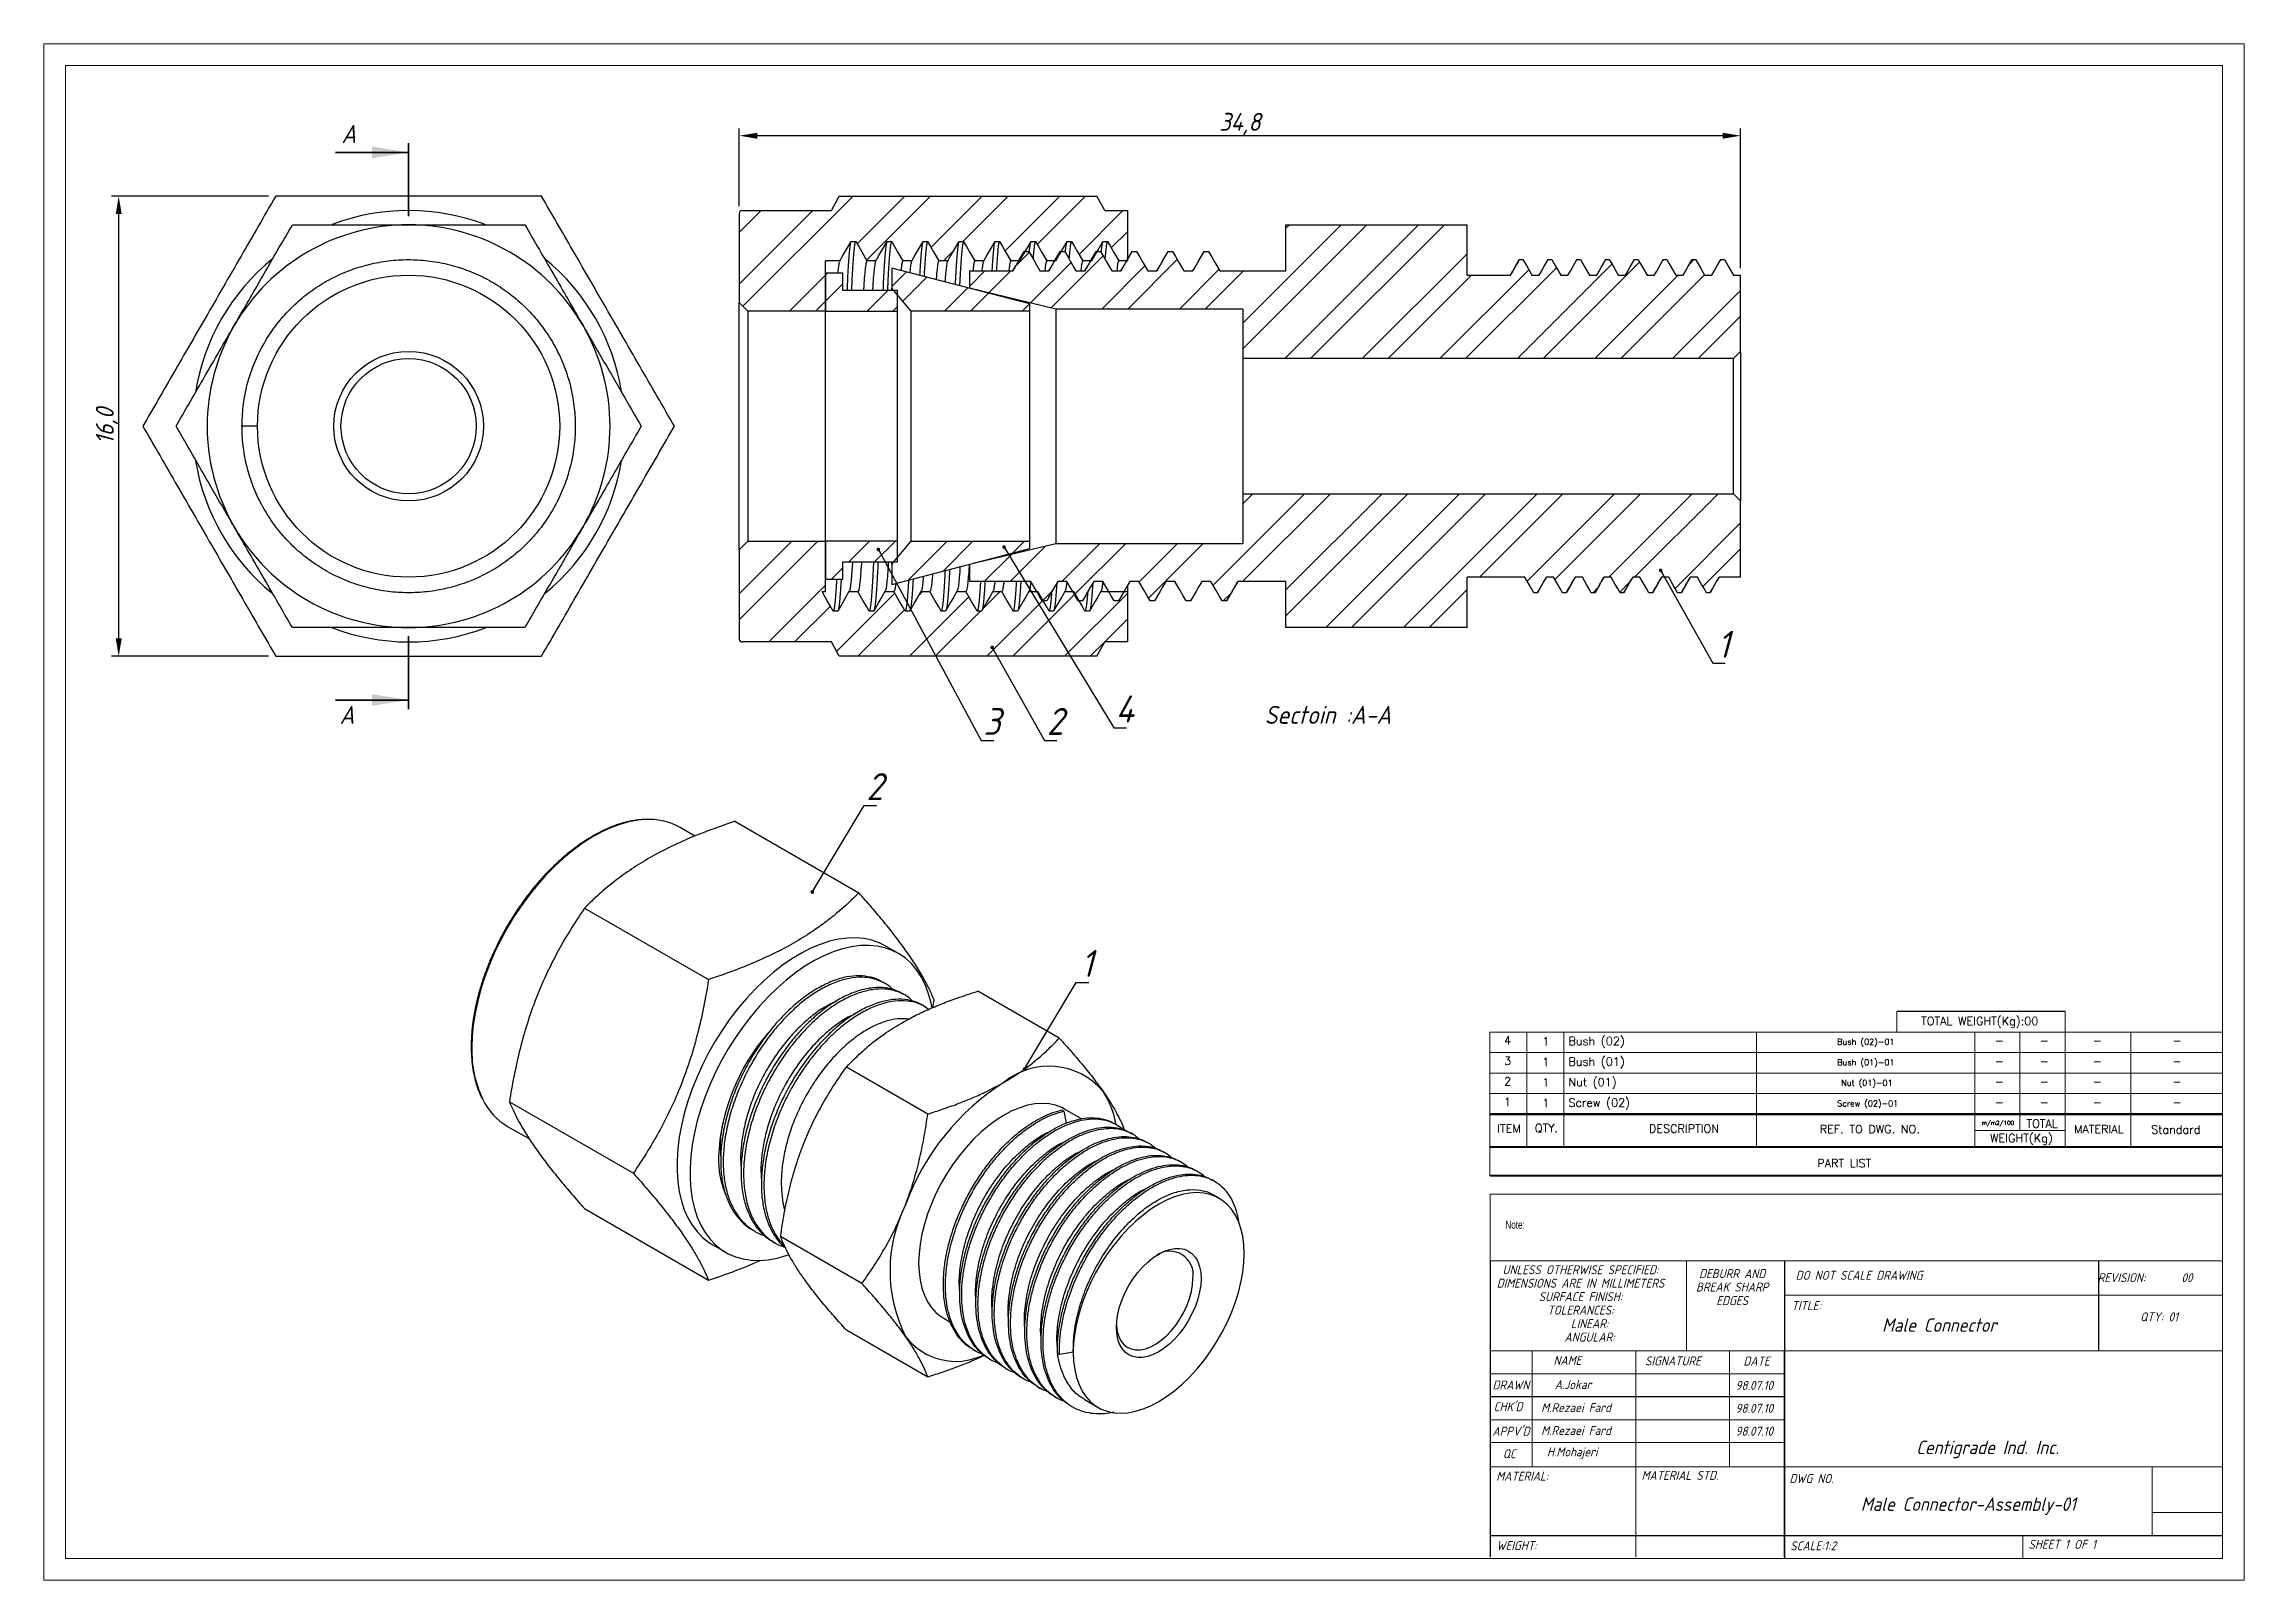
# Model space of a CAD drawing. Header units: millimetres. Extents: x 2775.8 to 2852.2, y 761.5 to 815.
import ezdxf
from ezdxf.enums import TextEntityAlignment as Align

# ---------------------------------------------------------------- set-up
doc = ezdxf.new("R2010")
doc.units = ezdxf.units.MM
doc.linetypes.add('PHANTOM', pattern=[12.7, 6.35, -1.27, 1.27, -1.27, 1.27, -1.27])
doc.linetypes.add('SLD-Solid', pattern=[0])
doc.layers.add('title', color=7, linetype='Continuous', lineweight=15)
doc.styles.add('GENISO', font='geniso.shx', dxfattribs={"oblique": 15})
doc.styles.add('SLDTEXTSTYLE0', font='TXT', dxfattribs={"width": 0.75})
doc.styles.add('TITLE', font='romans.shx', dxfattribs={"height": 2.5})
doc.dimstyles.new('Scale', dxfattribs={"dimscale": 0.25, "dimtxt": 2.5, "dimasz": 2.5, "dimexe": 1, "dimexo": 1, "dimgap": 0.2, "dimtad": 1, "dimdec": 1, "dimzin": 0, "dimtxsty": 'GENISO', "dimcen": 2.5, "dimclrd": 1, "dimclre": 1, "dimclrt": 7, "dimadec": 0, "dimazin": 0, "dimtfac": 1, "dimtdec": 1, "dimtmove": 0, "dimatfit": 3, "dimfxl": 1, "dimtzin": 0, "dimlwd": -1, "dimlwe": -1, "dimarcsym": 0})
pattern_1 = [(45, (2775.9276, 755.676), (-1.34704, 1.34704), []), (45, (2776.8256, 755.676), (-1.34704, 1.34704), [])]

msp = doc.modelspace()

# ---------------------------------------------------------------- texts
at = {"attachment_point": 5, "style": 'GENISO'}
for s, insert, char_height in [('A', (2786.349, 811.827), 0.625), ('1', (2834.124, 794.081), 0.938), ('4', (2813.314, 791.834), 0.938), ('A', (2786.285, 791.628), 0.625), ('3', (2808.703, 791.401), 0.938), ('2', (2810.896, 791.401), 0.938), ('Sectoin :A-A', (2820.375, 791.628), 0.625), ('2', (2804.628, 789.135), 0.938), ('1', (2812.006, 782.985), 0.938), ('UNLESS OTHERWISE SPECIFIED:', (2829.158, 772.336), 0.31233), ('DEBURR AND', (2834.427, 772.201), 0.3123), ('DO NOT SCALE DRAWING', (2838.838, 772.142), 0.31233), ('DIMENSIONS ARE IN MILLIMETERS', (2829.158, 771.868), 0.31233), ('SURFACE FINISH:', (2829.158, 771.399), 0.31233), ('BREAK SHARP', (2834.427, 771.732), 0.31233), ('REVISION:       00', (2848.778, 772.061), 0.31233), ('TOLERANCES:', (2829.158, 770.931), 0.31233), ('EDGES', (2834.427, 771.264), 0.3123), ('TITLE:', (2837.004, 771.088), 0.3123), ('\\pxi-3,l4,t4;QTY:^I01', (2849.11, 770.699), 0.31233), ('ANGULAR:', (2829.475, 769.994), 0.3123), ('LINEAR:', (2829.475, 770.462), 0.3123), ('Male Connector', (2841.628, 770.412), 0.4685), ('NAME', (2828.702, 769.184), 0.3123), ('SIGNATURE', (2832.37, 769.165), 0.3123), ('DATE', (2835.274, 769.158), 0.3123), ('DRAWN', (2826.737, 768.328), 0.3123), ('A.Jokar', (2828.899, 768.344), 0.3123), ('98.07.10', (2835.196, 768.314), 0.3123), ("CHK'D", (2826.64, 767.574), 0.3123), ('M.Rezaei Fard', (2829.003, 767.541), 0.31233), ('98.07.10', (2835.196, 767.518), 0.3123), ("APPV'D", (2826.741, 766.721), 0.3123), ('M.Rezaei Fard', (2829.003, 766.745), 0.31233), ('H.Mohajeri', (2828.871, 765.955), 0.3123), ('98.07.10', (2835.196, 766.722), 0.3123), ('Centigrade Ind. Inc.', (2843.302, 766.088), 0.4685), ('QC', (2826.681, 765.939), 0.3123), ('MATERIAL:', (2827.136, 765.158), 0.3123), ('MATERIAL STD.', (2832.613, 765.185), 0.31233), ('DWG NO.', (2837.186, 765.076), 0.3123), ('Male Connector-Assembly-01', (2842.636, 764.115), 0.4685), ('WEIGHT:', (2826.937, 762.744), 0.3123), ('SCALE:1:2', (2837.243, 762.737), 0.3123), ('SHEET 1 OF 1', (2845.899, 762.788), 0.31233)]:
    msp.add_mtext(s, dxfattribs=dict(at, insert=insert, char_height=char_height))
at = {"linetype": 'Continuous', "lineweight": 15, "insert": (2826.548, 774.041), "char_height": 0.2811, "attachment_point": 1, "style": 'SLDTEXTSTYLE0'}
msp.add_mtext('Note:', dxfattribs=at)
at = {"layer": 'title', "style": 'TITLE'}
for s, height, p in [('TOTAL WEIGHT(Kg):00', 0.28556, (2843.03, 780.964)), ('1', 0.286, (2827.95, 780.276)), ('-', 0.286, (2843.709, 780.304)), ('-', 0.286, (2845.274, 780.304)), ('-', 0.286, (2847.116, 780.304)), ('-', 0.286, (2849.889, 780.304)), ('1', 0.286, (2827.95, 779.562)), ('-', 0.286, (2843.709, 779.59)), ('-', 0.286, (2843.709, 779.59)), ('-', 0.286, (2845.274, 779.59)), ('-', 0.286, (2845.274, 779.59)), ('-', 0.286, (2847.116, 779.59)), ('-', 0.286, (2849.889, 779.59)), ('1', 0.286, (2827.95, 778.848)), ('-', 0.286, (2843.709, 778.876)), ('-', 0.286, (2845.274, 778.876)), ('-', 0.286, (2847.116, 778.876)), ('-', 0.286, (2849.889, 778.876)), ('1', 0.286, (2827.95, 778.134)), ('-', 0.286, (2843.709, 778.162)), ('-', 0.286, (2845.274, 778.162)), ('-', 0.286, (2847.116, 778.162)), ('-', 0.286, (2849.889, 778.162)), ('ITEM', 0.2856, (2826.67, 777.248)), ('QTY.', 0.2856, (2827.974, 777.248)), ('DESCRIPTION', 0.28556, (2832.753, 777.243)), ('REF. TO DWG. NO.', 0.28556, (2839.21, 777.225)), ('m/m2/100', 0.1428, (2843.662, 777.431)), ('WEIGHT(Kg)', 0.2856, (2844.481, 776.893)), ('TOTAL', 0.2856, (2845.199, 777.416)), ('MATERIAL', 0.2856, (2847.17, 777.225)), ('Standard', 0.2856, (2849.845, 777.21)), ('PART LIST', 0.2856, (2838.322, 776.041))]:
    msp.add_text(s, height=height, dxfattribs=at).set_placement(p, align=Align.MIDDLE)
for s, height, p in [('4', 0.286, (2826.499, 780.169)), ('Bush (02)', 0.2856, (2828.737, 780.145)), ('Bush (02)-01', 0.2056, (2838.078, 780.159)), ('3', 0.286, (2826.499, 779.455)), ('Bush (01)', 0.2856, (2828.737, 779.431)), ('Bush (01)-01', 0.2056, (2838.078, 779.445)), ('2', 0.286, (2826.499, 778.742)), ('Nut (01)', 0.2856, (2828.737, 778.717)), ('Nut (01)-01', 0.2056, (2838.218, 778.731)), ('1', 0.286, (2826.499, 778.028)), ('Screw (02)', 0.2856, (2828.737, 778.004)), ('Screw (02)-01', 0.2056, (2838.077, 778.017))]:
    msp.add_text(s, height=height, dxfattribs=at).set_placement(p)

# ---------------------------------------------------------------- blocks, each defined once
blk = doc.blocks.new('*D14')
at = {"color": 1, "transparency": 16777216}
for p, q in [((2799.921, 809.316), (2799.921, 812.016)), ((2834.721, 807.166), (2834.721, 812.016)), ((2834.096, 811.766), (2800.546, 811.766))]:
    blk.add_line(p, q, dxfattribs=at)
for points in [[(2800.546, 811.87), (2800.546, 811.661), (2799.921, 811.766)], [(2834.096, 811.87), (2834.096, 811.661), (2834.721, 811.766)]]:
    blk.add_solid(points, dxfattribs=at)
at = {"layer": 'Defpoints', "color": 0, "transparency": 16777216}
for p in [(2799.921, 811.766), (2799.921, 809.066), (2834.721, 806.916)]:
    blk.add_point(p, dxfattribs=at)
at = {"color": 7, "transparency": 16777216, "insert": (2817.321, 812.175), "char_height": 0.625, "attachment_point": 5, "style": 'GENISO'}
blk.add_mtext('34,8', dxfattribs=at)
blk = doc.blocks.new('*D15')
at = {"color": 1, "transparency": 16777216}
for p, q in [((2783.561, 809.666), (2778.104, 809.666)), ((2778.354, 794.291), (2778.354, 809.041)), ((2783.561, 793.666), (2778.104, 793.666))]:
    blk.add_line(p, q, dxfattribs=at)
for points in [[(2778.25, 809.041), (2778.458, 809.041), (2778.354, 809.666)], [(2778.25, 794.291), (2778.458, 794.291), (2778.354, 793.666)]]:
    blk.add_solid(points, dxfattribs=at)
at = {"layer": 'Defpoints', "color": 0, "transparency": 16777216}
for p in [(2778.354, 809.666), (2783.811, 809.666), (2783.811, 793.666)]:
    blk.add_point(p, dxfattribs=at)
at = {"color": 7, "transparency": 16777216, "insert": (2777.944, 801.666), "char_height": 0.625, "attachment_point": 5, "rotation": 90, "style": 'GENISO'}
blk.add_mtext('16,0', dxfattribs=at)

# ---------------------------------------------------------------- dimensions: what is measured, and where the dimension line sits
dim = msp.add_linear_dim(base=(2799.921, 811.766), p1=(2834.721, 806.916), p2=(2799.921, 809.066), dimstyle='Scale')
dim.commit()
dim.dimension.update_dxf_attribs({"geometry": '*D14', "text_midpoint": (2817.321, 812.175)})
dim = msp.add_linear_dim(base=(2778.354, 809.666), p1=(2783.811, 793.666), p2=(2783.811, 809.666), angle=90, dimstyle='Scale')
dim.commit()
dim.dimension.update_dxf_attribs({"geometry": '*D15', "text_midpoint": (2777.944, 801.666)})

# ---------------------------------------------------------------- hatches: boundary and pattern name
at = {"linetype": 'Continuous', "lineweight": 18}
h = msp.add_hatch(dxfattribs=at)
h.set_pattern_fill('ANSI32', color=256, scale=0.2, style=0)
h.set_pattern_definition(pattern_1)
edge = h.paths.add_edge_path(flags=0)
edge.add_line((2810.921, 807.416), (2811.311, 808.093))
edge.add_line((2811.311, 808.093), (2811.468, 808.093))
edge.add_line((2811.468, 808.093), (2811.858, 807.416))
edge.add_line((2811.858, 807.416), (2812.171, 807.416))
edge.add_line((2812.171, 807.416), (2812.561, 808.093))
edge.add_line((2812.561, 808.093), (2812.718, 808.093))
edge.add_line((2812.718, 808.093), (2813.108, 807.416))
edge.add_line((2813.108, 807.416), (2813.421, 807.416))
edge.add_line((2813.421, 807.416), (2813.421, 809.166))
edge.add_line((2813.421, 809.166), (2812.621, 809.166))
edge.add_line((2812.621, 809.166), (2812.35, 809.666))
edge.add_line((2812.35, 809.666), (2803.391, 809.666))
edge.add_line((2803.391, 809.666), (2803.121, 809.166))
edge.add_line((2803.121, 809.166), (2800.021, 809.166))
edge.add_arc((2800.021, 809.066), 0.1, 90, 180)
edge.add_line((2799.921, 809.066), (2799.921, 805.966))
edge.add_line((2799.921, 805.966), (2800.221, 805.666))
edge.add_line((2800.221, 805.666), (2802.921, 805.666))
edge.add_line((2802.921, 805.666), (2802.921, 807.416))
edge.add_line((2802.921, 807.416), (2803.421, 807.416))
edge.add_line((2803.421, 807.416), (2803.811, 808.093))
edge.add_line((2803.811, 808.093), (2803.968, 808.093))
edge.add_line((2803.968, 808.093), (2804.358, 807.416))
edge.add_line((2804.358, 807.416), (2804.671, 807.416))
edge.add_line((2804.671, 807.416), (2805.061, 808.093))
edge.add_line((2805.061, 808.093), (2805.218, 808.093))
edge.add_line((2805.218, 808.093), (2805.608, 807.416))
edge.add_line((2805.608, 807.416), (2805.921, 807.416))
edge.add_line((2805.921, 807.416), (2806.311, 808.093))
edge.add_line((2806.311, 808.093), (2806.468, 808.093))
edge.add_line((2806.468, 808.093), (2806.858, 807.416))
edge.add_line((2806.858, 807.416), (2807.171, 807.416))
edge.add_line((2807.171, 807.416), (2807.561, 808.093))
edge.add_line((2807.561, 808.093), (2807.718, 808.093))
edge.add_line((2807.718, 808.093), (2808.108, 807.416))
edge.add_line((2808.108, 807.416), (2808.421, 807.416))
edge.add_line((2808.421, 807.416), (2808.811, 808.093))
edge.add_line((2808.811, 808.093), (2808.968, 808.093))
edge.add_line((2808.968, 808.093), (2809.358, 807.416))
edge.add_line((2809.358, 807.416), (2809.671, 807.416))
edge.add_line((2809.671, 807.416), (2810.061, 808.093))
edge.add_line((2810.061, 808.093), (2810.218, 808.093))
edge.add_line((2810.218, 808.093), (2810.608, 807.416))
edge.add_line((2810.608, 807.416), (2810.921, 807.416))
h = msp.add_hatch(dxfattribs=at)
h.set_pattern_fill('ANSI32', color=256, scale=0.2, style=0)
h.set_pattern_definition(pattern_1)
h.paths.add_polyline_path([(2826.721, 806.916), (2825.221, 806.916), (2825.221, 808.666), (2818.921, 808.666), (2818.921, 807.066), (2816.621, 807.066), (2816.23, 807.743), (2816.074, 807.743), (2815.683, 807.066), (2815.371, 807.066), (2814.98, 807.743), (2814.824, 807.743), (2814.433, 807.066), (2814.121, 807.066), (2813.73, 807.743), (2813.574, 807.743), (2813.183, 807.066), (2812.871, 807.066), (2812.48, 807.743), (2812.324, 807.743), (2811.933, 807.066), (2811.621, 807.066), (2811.23, 807.743), (2811.074, 807.743), (2810.683, 807.066), (2810.371, 807.066), (2809.98, 807.743), (2809.824, 807.743), (2809.433, 807.066), (2807.921, 807.066), (2807.921, 806.466), (2810.921, 805.741), (2817.421, 805.741), (2817.421, 804.016), (2834.471, 804.016), (2834.721, 804.266), (2834.721, 806.916), (2834.471, 806.916), (2834.158, 807.458), (2834.033, 807.458), (2833.721, 806.916), (2833.471, 806.916), (2833.158, 807.458), (2833.033, 807.458), (2832.721, 806.916), (2832.471, 806.916), (2832.158, 807.458), (2832.033, 807.458), (2831.721, 806.916), (2831.471, 806.916), (2831.158, 807.458), (2831.033, 807.458), (2830.721, 806.916), (2830.471, 806.916), (2830.158, 807.458), (2830.033, 807.458), (2829.721, 806.916), (2829.471, 806.916), (2829.158, 807.458), (2829.033, 807.458), (2828.721, 806.916), (2828.471, 806.916), (2828.158, 807.458), (2828.033, 807.458), (2827.721, 806.916), (2827.471, 806.916), (2827.158, 807.458), (2827.033, 807.458)], flags=0)
h = msp.add_hatch(dxfattribs=at)
h.set_pattern_fill('ANSI32', color=256, scale=0.2, style=0)
h.set_pattern_definition(pattern_1)
h.paths.add_polyline_path([(2802.921, 806.986), (2802.921, 805.666), (2805.421, 805.666), (2805.421, 806.386), (2803.521, 806.386), (2803.521, 806.986)], flags=0)
h = msp.add_hatch(dxfattribs=at)
h.set_pattern_fill('ANSI32', color=256, scale=0.2, style=0)
h.set_pattern_definition(pattern_1)
h.paths.add_polyline_path([(2805.899, 805.666), (2810.021, 805.666), (2810.021, 805.916), (2805.221, 807.166), (2805.221, 806.46)], flags=0)
h = msp.add_hatch(dxfattribs=at)
h.set_pattern_fill('ANSI32', color=256, scale=0.2, style=0)
h.set_pattern_definition(pattern_1)
h.paths.add_polyline_path([(2818.921, 794.666), (2825.221, 794.666), (2825.221, 796.416), (2827.221, 796.416), (2827.533, 795.875), (2827.658, 795.875), (2827.971, 796.416), (2828.221, 796.416), (2828.533, 795.875), (2828.658, 795.875), (2828.971, 796.416), (2829.221, 796.416), (2829.533, 795.875), (2829.658, 795.875), (2829.971, 796.416), (2830.221, 796.416), (2830.533, 795.875), (2830.658, 795.875), (2830.971, 796.416), (2831.221, 796.416), (2831.533, 795.875), (2831.658, 795.875), (2831.971, 796.416), (2832.221, 796.416), (2832.533, 795.875), (2832.658, 795.875), (2832.971, 796.416), (2833.221, 796.416), (2833.533, 795.875), (2833.658, 795.875), (2833.971, 796.416), (2834.721, 796.416), (2834.721, 799.066), (2834.471, 799.316), (2817.421, 799.316), (2817.421, 797.591), (2810.921, 797.591), (2807.921, 796.866), (2807.921, 796.266), (2810.058, 796.266), (2810.449, 795.59), (2810.605, 795.59), (2810.996, 796.266), (2811.308, 796.266), (2811.699, 795.59), (2811.855, 795.59), (2812.246, 796.266), (2812.558, 796.266), (2812.949, 795.59), (2813.105, 795.59), (2813.496, 796.266), (2813.808, 796.266), (2814.199, 795.59), (2814.355, 795.59), (2814.746, 796.266), (2815.058, 796.266), (2815.449, 795.59), (2815.605, 795.59), (2815.996, 796.266), (2816.308, 796.266), (2816.699, 795.59), (2816.855, 795.59), (2817.246, 796.266), (2818.921, 796.266)], flags=0)
h = msp.add_hatch(dxfattribs=at)
h.set_pattern_fill('ANSI32', color=256, scale=0.2, style=0)
h.set_pattern_definition(pattern_1)
edge = h.paths.add_edge_path(flags=0)
edge.add_line((2810.843, 795.24), (2810.686, 795.24))
edge.add_line((2810.686, 795.24), (2810.296, 795.916))
edge.add_line((2810.296, 795.916), (2809.983, 795.916))
edge.add_line((2809.983, 795.916), (2809.593, 795.24))
edge.add_line((2809.593, 795.24), (2809.436, 795.24))
edge.add_line((2809.436, 795.24), (2809.046, 795.916))
edge.add_line((2809.046, 795.916), (2808.733, 795.916))
edge.add_line((2808.733, 795.916), (2808.343, 795.24))
edge.add_line((2808.343, 795.24), (2808.186, 795.24))
edge.add_line((2808.186, 795.24), (2807.796, 795.916))
edge.add_line((2807.796, 795.916), (2807.483, 795.916))
edge.add_line((2807.483, 795.916), (2807.093, 795.24))
edge.add_line((2807.093, 795.24), (2806.936, 795.24))
edge.add_line((2806.936, 795.24), (2806.546, 795.916))
edge.add_line((2806.546, 795.916), (2806.233, 795.916))
edge.add_line((2806.233, 795.916), (2805.843, 795.24))
edge.add_line((2805.843, 795.24), (2805.686, 795.24))
edge.add_line((2805.686, 795.24), (2805.296, 795.916))
edge.add_line((2805.296, 795.916), (2804.983, 795.916))
edge.add_line((2804.983, 795.916), (2804.593, 795.24))
edge.add_line((2804.593, 795.24), (2804.436, 795.24))
edge.add_line((2804.436, 795.24), (2804.046, 795.916))
edge.add_line((2804.046, 795.916), (2803.733, 795.916))
edge.add_line((2803.733, 795.916), (2803.343, 795.24))
edge.add_line((2803.343, 795.24), (2803.186, 795.24))
edge.add_line((2803.186, 795.24), (2802.796, 795.916))
edge.add_line((2802.796, 795.916), (2802.921, 795.916))
edge.add_line((2802.921, 795.916), (2802.921, 797.666))
edge.add_line((2802.921, 797.666), (2800.221, 797.666))
edge.add_line((2800.221, 797.666), (2799.921, 797.366))
edge.add_line((2799.921, 797.366), (2799.921, 794.266))
edge.add_arc((2800.021, 794.266), 0.1, 180, 270)
edge.add_line((2800.021, 794.166), (2803.121, 794.166))
edge.add_line((2803.121, 794.166), (2803.391, 793.666))
edge.add_line((2803.391, 793.666), (2812.35, 793.666))
edge.add_line((2812.35, 793.666), (2812.621, 794.166))
edge.add_line((2812.621, 794.166), (2813.421, 794.166))
edge.add_line((2813.421, 794.166), (2813.421, 795.916))
edge.add_line((2813.421, 795.916), (2812.483, 795.916))
edge.add_line((2812.483, 795.916), (2812.093, 795.24))
edge.add_line((2812.093, 795.24), (2811.936, 795.24))
edge.add_line((2811.936, 795.24), (2811.546, 795.916))
edge.add_line((2811.546, 795.916), (2811.233, 795.916))
edge.add_line((2811.233, 795.916), (2810.843, 795.24))
h = msp.add_hatch(dxfattribs=at)
h.set_pattern_fill('ANSI32', color=256, scale=0.2, style=0)
h.set_pattern_definition(pattern_1)
h.paths.add_polyline_path([(2805.421, 796.946), (2805.421, 797.666), (2802.921, 797.666), (2802.921, 796.346), (2803.521, 796.346), (2803.521, 796.946)], flags=0)
h = msp.add_hatch(dxfattribs=at)
h.set_pattern_fill('ANSI32', color=256, scale=0.2, style=0)
h.set_pattern_definition(pattern_1)
h.paths.add_polyline_path([(2805.221, 796.166), (2810.021, 797.416), (2810.021, 797.666), (2805.899, 797.666), (2805.221, 796.873)], flags=0)

# ---------------------------------------------------------------- linework, layer by layer
at = {"linetype": 'PHANTOM', "lineweight": 35}
for p, q in [((2788.429, 808.964), (2788.429, 811.504)), ((2788.429, 791.829), (2788.429, 794.37))]:
    msp.add_line(p, q, dxfattribs=at)
at = {"linetype": 'Continuous', "lineweight": 35}
for p, q in [((2785.889, 811.186), (2788.429, 811.186)), ((2785.889, 792.146), (2788.429, 792.146))]:
    msp.add_line(p, q, dxfattribs=at)
at = {"linetype": 'Continuous', "lineweight": 25}
for p, q in [((2799.921, 809.066), (2799.921, 805.966)), ((2800.021, 809.166), (2803.121, 809.166)), ((2803.121, 809.166), (2803.391, 809.666)), ((2803.391, 809.666), (2812.35, 809.666)), ((2812.621, 809.166), (2812.35, 809.666)), ((2812.621, 809.166), (2813.421, 809.166)), ((2813.421, 807.416), (2813.421, 809.166)), ((2818.921, 807.066), (2818.921, 808.666)), ((2818.921, 808.666), (2825.221, 808.666)), ((2825.221, 806.916), (2825.221, 808.666)), ((2803.421, 807.416), (2802.921, 807.416)), ((2802.921, 805.666), (2802.921, 807.416)), ((2803.421, 807.416), (2803.41, 807.395)), ((2803.811, 808.093), (2803.968, 808.093)), ((2804.671, 807.416), (2804.358, 807.416)), ((2805.061, 808.093), (2805.218, 808.093)), ((2805.921, 807.416), (2805.608, 807.416)), ((2806.311, 808.093), (2806.468, 808.093)), ((2807.171, 807.416), (2806.858, 807.416)), ((2807.561, 808.093), (2807.718, 808.093)), ((2808.421, 807.416), (2808.108, 807.416)), ((2808.811, 808.093), (2808.968, 808.093)), ((2809.671, 807.416), (2809.358, 807.416)), ((2809.824, 807.743), (2809.98, 807.743)), ((2810.061, 808.093), (2810.218, 808.093)), ((2810.921, 807.416), (2810.608, 807.416)), ((2811.074, 807.743), (2811.23, 807.743)), ((2811.311, 808.093), (2811.468, 808.093)), ((2812.171, 807.416), (2811.858, 807.416)), ((2812.324, 807.743), (2812.48, 807.743)), ((2812.561, 808.093), (2812.718, 808.093)), ((2813.421, 807.416), (2813.108, 807.416)), ((2813.564, 807.734), (2813.421, 807.487)), ((2813.564, 807.733), (2813.574, 807.743)), ((2813.574, 807.743), (2813.73, 807.743)), ((2814.824, 807.743), (2814.98, 807.743)), ((2816.064, 807.728), (2816.074, 807.743)), ((2816.074, 807.743), (2816.23, 807.743)), ((2827.033, 807.458), (2827.026, 807.444)), ((2827.033, 807.458), (2827.158, 807.458)), ((2828.033, 807.458), (2828.158, 807.458)), ((2829.033, 807.458), (2829.158, 807.458)), ((2830.033, 807.458), (2830.158, 807.458)), ((2831.033, 807.458), (2831.158, 807.458)), ((2832.033, 807.458), (2832.158, 807.458)), ((2833.033, 807.458), (2833.158, 807.458)), ((2834.033, 807.458), (2834.158, 807.458)), ((2790.153, 807.191), (2790.219, 807.174)), ((2803.521, 806.986), (2802.921, 806.986)), ((2802.921, 806.986), (2802.921, 805.666)), ((2803.521, 806.386), (2803.521, 806.986)), ((2810.021, 805.916), (2805.221, 807.166)), ((2805.221, 807.166), (2805.221, 806.46)), ((2807.921, 807.066), (2807.921, 806.466)), ((2807.921, 807.066), (2809.433, 807.066)), ((2810.371, 807.066), (2810.683, 807.066)), ((2811.621, 807.066), (2811.933, 807.066)), ((2812.871, 807.066), (2813.183, 807.066)), ((2814.121, 807.066), (2814.433, 807.066)), ((2815.371, 807.066), (2815.683, 807.066)), ((2816.621, 807.066), (2818.921, 807.066)), ((2825.221, 806.916), (2826.721, 806.916)), ((2827.471, 806.916), (2827.721, 806.916)), ((2828.471, 806.916), (2828.721, 806.916)), ((2829.471, 806.916), (2829.721, 806.916)), ((2830.471, 806.916), (2830.721, 806.916)), ((2831.471, 806.916), (2831.721, 806.916)), ((2832.471, 806.916), (2832.721, 806.916)), ((2833.471, 806.916), (2833.721, 806.916)), ((2834.471, 806.916), (2834.721, 806.916)), ((2834.721, 804.266), (2834.721, 806.916)), ((2799.921, 805.966), (2800.221, 805.666)), ((2799.921, 797.366), (2799.921, 805.966)), ((2805.421, 806.386), (2803.521, 806.386)), ((2805.899, 805.666), (2805.221, 806.46)), ((2805.221, 806.386), (2805.221, 806.46)), ((2805.421, 805.666), (2805.421, 806.386)), ((2810.921, 805.741), (2807.921, 806.466)), ((2807.921, 806.466), (2807.921, 806.463)), ((2810.021, 805.666), (2810.021, 805.916)), ((2802.921, 805.666), (2800.221, 805.666)), ((2800.221, 805.666), (2800.221, 797.666)), ((2802.921, 805.666), (2805.421, 805.666)), ((2802.921, 797.666), (2802.921, 805.666)), ((2805.421, 797.666), (2805.421, 805.666)), ((2805.899, 797.666), (2805.899, 805.666)), ((2810.021, 805.666), (2805.899, 805.666)), ((2810.021, 797.666), (2810.021, 805.666)), ((2817.421, 805.741), (2810.921, 805.741)), ((2810.921, 805.741), (2810.921, 797.591)), ((2817.421, 805.741), (2817.421, 804.016)), ((2834.471, 804.016), (2817.421, 804.016)), ((2817.421, 804.016), (2817.421, 799.316)), ((2834.471, 804.016), (2834.721, 804.266)), ((2834.471, 799.316), (2834.471, 804.016)), ((2834.721, 804.266), (2834.721, 799.066)), ((2783.179, 801.666), (2782.638, 801.666)), ((2817.421, 799.316), (2817.421, 797.591)), ((2817.421, 799.316), (2834.471, 799.316)), ((2834.721, 799.066), (2834.471, 799.316)), ((2834.721, 796.416), (2834.721, 799.066)), ((2800.221, 797.666), (2799.921, 797.366)), ((2800.221, 797.666), (2802.921, 797.666)), ((2805.421, 797.666), (2802.921, 797.666)), ((2802.921, 797.666), (2802.921, 796.346)), ((2802.921, 795.916), (2802.921, 797.666)), ((2805.221, 796.873), (2805.899, 797.666)), ((2805.421, 796.946), (2805.421, 797.666)), ((2805.899, 797.666), (2810.021, 797.666)), ((2807.921, 796.866), (2810.921, 797.591)), ((2810.021, 797.416), (2810.021, 797.666)), ((2810.921, 797.591), (2817.421, 797.591)), ((2799.921, 797.366), (2799.921, 794.266)), ((2803.521, 796.946), (2805.421, 796.946)), ((2803.521, 796.346), (2803.521, 796.946)), ((2805.221, 796.166), (2810.021, 797.416)), ((2805.221, 796.873), (2805.221, 796.946)), ((2805.221, 796.873), (2805.221, 796.166)), ((2807.921, 796.87), (2807.921, 796.866)), ((2807.921, 796.866), (2807.921, 796.266)), ((2802.921, 796.346), (2803.521, 796.346)), ((2810.058, 796.266), (2807.921, 796.266)), ((2811.308, 796.266), (2810.996, 796.266)), ((2812.558, 796.266), (2812.246, 796.266)), ((2813.421, 795.916), (2813.421, 796.137)), ((2813.808, 796.266), (2813.496, 796.266)), ((2815.058, 796.266), (2814.746, 796.266)), ((2816.308, 796.266), (2815.996, 796.266)), ((2818.921, 796.266), (2817.246, 796.266)), ((2818.921, 794.666), (2818.921, 796.266)), ((2827.221, 796.416), (2825.221, 796.416)), ((2825.221, 794.666), (2825.221, 796.416)), ((2828.221, 796.416), (2827.971, 796.416)), ((2829.221, 796.416), (2828.971, 796.416)), ((2830.221, 796.416), (2829.971, 796.416)), ((2831.221, 796.416), (2830.971, 796.416)), ((2832.221, 796.416), (2831.971, 796.416)), ((2833.221, 796.416), (2832.971, 796.416)), ((2834.721, 796.416), (2833.971, 796.416)), ((2802.796, 795.916), (2802.921, 795.916)), ((2803.343, 795.24), (2803.186, 795.24)), ((2803.733, 795.916), (2804.046, 795.916)), ((2804.593, 795.24), (2804.436, 795.24)), ((2804.983, 795.916), (2805.296, 795.916)), ((2805.843, 795.24), (2805.686, 795.24)), ((2806.233, 795.916), (2806.546, 795.916)), ((2807.093, 795.24), (2806.936, 795.24)), ((2807.483, 795.916), (2807.796, 795.916)), ((2808.343, 795.24), (2808.186, 795.24)), ((2808.733, 795.916), (2809.046, 795.916)), ((2809.593, 795.24), (2809.436, 795.24)), ((2809.983, 795.916), (2810.296, 795.916)), ((2810.605, 795.59), (2810.449, 795.59)), ((2810.843, 795.24), (2810.686, 795.24)), ((2811.233, 795.916), (2811.546, 795.916)), ((2811.855, 795.59), (2811.699, 795.59)), ((2812.093, 795.24), (2811.936, 795.24)), ((2812.483, 795.916), (2813.421, 795.916)), ((2813.105, 795.59), (2812.949, 795.59)), ((2813.421, 794.166), (2813.421, 795.916)), ((2814.355, 795.59), (2814.199, 795.59)), ((2815.605, 795.59), (2815.449, 795.59)), ((2815.605, 795.59), (2815.628, 795.635)), ((2816.855, 795.59), (2816.699, 795.59)), ((2816.855, 795.59), (2816.865, 795.6)), ((2827.658, 795.875), (2827.533, 795.875)), ((2828.658, 795.875), (2828.533, 795.875)), ((2829.658, 795.875), (2829.533, 795.875)), ((2830.658, 795.875), (2830.533, 795.875)), ((2831.658, 795.875), (2831.533, 795.875)), ((2831.665, 795.885), (2831.658, 795.875)), ((2832.658, 795.875), (2832.533, 795.875)), ((2833.658, 795.875), (2833.533, 795.875)), ((2833.665, 795.882), (2833.658, 795.875)), ((2825.221, 794.666), (2818.921, 794.666)), ((2803.121, 794.166), (2800.021, 794.166)), ((2803.391, 793.666), (2803.121, 794.166)), ((2812.35, 793.666), (2803.391, 793.666)), ((2812.35, 793.666), (2812.621, 794.166)), ((2813.421, 794.166), (2812.621, 794.166)), ((2798.38, 787.416), (2797.87, 787.711)), ((2799.768, 787.929), (2804.079, 785.441)), ((2794.543, 784.912), (2798.853, 782.424)), ((2805.45, 783.335), (2804.997, 783.596)), ((2804.967, 782.299), (2804.88, 782.349)), ((2805.675, 781.89), (2805.586, 781.941)), ((2806.381, 781.482), (2806.293, 781.533)), ((2806.643, 781.449), (2806.691, 781.723)), ((2811.044, 780.39), (2808.215, 782.022)), ((2806.471, 777.75), (2803.643, 779.383)), ((2791.93, 778.178), (2796.24, 775.69)), ((2811.135, 777.892), (2811.206, 777.851)), ((2811.206, 777.851), (2811.276, 777.427)), ((2811.815, 777.582), (2811.225, 777.922)), ((2791.87, 777.318), (2792.626, 776.882)), ((2813.032, 777.379), (2812.962, 777.42)), ((2813.598, 777.052), (2813.528, 777.093)), ((2814.164, 776.726), (2814.093, 776.766)), ((2814.73, 776.399), (2814.659, 776.44)), ((2815.295, 776.073), (2815.225, 776.113)), ((2815.861, 775.746), (2815.79, 775.787)), ((2816.426, 775.42), (2816.356, 775.46)), ((2816.599, 774.82), (2816.387, 774.942)), ((2794.543, 774.461), (2798.853, 771.972)), ((2798.998, 773.203), (2799.45, 772.942)), ((2800.371, 773.725), (2800.46, 773.674)), ((2801.079, 773.317), (2801.167, 773.266)), ((2804.185, 771.858), (2801.357, 773.49)), ((2806.471, 768.605), (2803.643, 770.238)), ((2807.025, 770.647), (2807.254, 770.516)), ((2808.047, 769.558), (2808.117, 769.517)), ((2808.612, 769.231), (2808.683, 769.191)), ((2811.046, 769.393), (2810.976, 769.434)), ((2809.178, 768.905), (2809.248, 768.864)), ((2809.743, 768.579), (2809.814, 768.538)), ((2810.309, 768.252), (2810.38, 768.211)), ((2810.875, 767.925), (2810.946, 767.884)), ((2811.905, 767.831), (2812.399, 767.545))]:
    msp.add_line(p, q, dxfattribs=at)
for p, q in [((2845.999, 781.316), (2840.148, 781.316)), ((2826.018, 772.651), (2826.018, 762.344)), ((2836.25, 772.651), (2836.25, 762.297)), ((2847.173, 769.512), (2847.173, 772.651)), ((2836.25, 762.344), (2836.25, 769.512)), ((2836.25, 767.919), (2826.018, 767.919)), ((2826.018, 763.094), (2851.466, 763.094))]:
    msp.add_line(p, q)
at = {"linetype": 'SLD-Solid', "lineweight": 15}
for p, q in [((2826.018, 774.965), (2851.466, 774.965)), ((2826.018, 774.965), (2826.018, 772.651)), ((2826.018, 772.651), (2851.466, 772.651)), ((2832.839, 772.651), (2832.839, 769.512)), ((2851.466, 771.456), (2836.25, 771.456)), ((2851.466, 769.512), (2826.018, 769.512)), ((2827.479, 769.512), (2827.479, 765.483)), ((2831.076, 769.512), (2831.076, 762.344)), ((2834.338, 769.512), (2834.338, 765.483)), ((2836.25, 768.716), (2826.018, 768.716)), ((2836.25, 767.123), (2826.018, 767.123)), ((2836.25, 766.326), (2826.018, 766.326)), ((2827.967, 765.483), (2826.018, 765.483)), ((2827.967, 765.483), (2851.466, 765.483)), ((2849.03, 763.094), (2849.03, 765.483)), ((2851.466, 763.89), (2849.03, 763.89)), ((2844.533, 762.297), (2844.533, 763.094))]:
    msp.add_line(p, q, dxfattribs=at)
for points in [[(2775.757, 814.956), (2852.216, 814.956), (2852.216, 761.548), (2775.757, 761.548)], [(2776.507, 814.206), (2851.466, 814.206), (2851.466, 762.297), (2776.507, 762.297)]]:
    msp.add_lwpolyline(points, close=True, dxfattribs=at)
at = {"linetype": 'Continuous', "lineweight": 25, "flags": 128}
for points in [[(2803.421, 807.416), (2803.525, 807.596), (2803.628, 807.776), (2803.811, 808.093)], [(2803.968, 808.093), (2804.071, 807.913), (2804.175, 807.734), (2804.358, 807.416)], [(2804.671, 807.416), (2804.775, 807.596), (2804.878, 807.776), (2805.061, 808.093)], [(2805.218, 808.093), (2805.321, 807.913), (2805.425, 807.734), (2805.608, 807.416)], [(2805.921, 807.416), (2806.025, 807.596), (2806.128, 807.776), (2806.311, 808.093)], [(2806.468, 808.093), (2806.571, 807.913), (2806.675, 807.734), (2806.858, 807.416)], [(2807.171, 807.416), (2807.275, 807.596), (2807.378, 807.776), (2807.561, 808.093)], [(2807.718, 808.093), (2807.821, 807.913), (2807.925, 807.734), (2808.108, 807.416)], [(2808.421, 807.416), (2808.525, 807.596), (2808.628, 807.776), (2808.811, 808.093)], [(2808.968, 808.093), (2809.071, 807.913), (2809.175, 807.734), (2809.358, 807.416)], [(2809.433, 807.066), (2809.537, 807.246), (2809.641, 807.426), (2809.824, 807.743)], [(2809.671, 807.416), (2809.775, 807.596), (2809.878, 807.776), (2810.061, 808.093)], [(2809.98, 807.743), (2810.084, 807.563), (2810.188, 807.384), (2810.371, 807.066)], [(2810.218, 808.093), (2810.321, 807.913), (2810.425, 807.734), (2810.608, 807.416)], [(2810.683, 807.066), (2810.787, 807.246), (2810.891, 807.426), (2811.074, 807.743)], [(2810.921, 807.416), (2811.025, 807.596), (2811.128, 807.776), (2811.311, 808.093)], [(2811.23, 807.743), (2811.334, 807.563), (2811.438, 807.384), (2811.621, 807.066)], [(2811.468, 808.093), (2811.571, 807.913), (2811.675, 807.734), (2811.858, 807.416)], [(2811.933, 807.066), (2812.037, 807.246), (2812.141, 807.426), (2812.324, 807.743)], [(2812.171, 807.416), (2812.275, 807.596), (2812.378, 807.776), (2812.561, 808.093)], [(2812.48, 807.743), (2812.584, 807.563), (2812.688, 807.384), (2812.871, 807.066)], [(2812.718, 808.093), (2812.821, 807.913), (2812.925, 807.734), (2813.108, 807.416)], [(2813.183, 807.066), (2813.287, 807.246), (2813.391, 807.426), (2813.574, 807.743)], [(2813.73, 807.743), (2813.834, 807.563), (2813.938, 807.384), (2814.121, 807.066)], [(2814.433, 807.066), (2814.537, 807.246), (2814.641, 807.426), (2814.824, 807.743)], [(2814.98, 807.743), (2815.084, 807.563), (2815.188, 807.384), (2815.371, 807.066)], [(2815.683, 807.066), (2815.787, 807.246), (2815.891, 807.426), (2816.074, 807.743)], [(2816.23, 807.743), (2816.334, 807.563), (2816.438, 807.384), (2816.621, 807.066)], [(2826.721, 806.916), (2826.804, 807.06), (2826.887, 807.204), (2827.033, 807.458)], [(2827.158, 807.458), (2827.241, 807.314), (2827.324, 807.17), (2827.471, 806.916)], [(2827.721, 806.916), (2827.804, 807.06), (2827.887, 807.204), (2828.033, 807.458)], [(2828.158, 807.458), (2828.241, 807.314), (2828.324, 807.17), (2828.471, 806.916)], [(2828.721, 806.916), (2828.804, 807.06), (2828.887, 807.204), (2829.033, 807.458)], [(2829.158, 807.458), (2829.241, 807.314), (2829.324, 807.17), (2829.471, 806.916)], [(2829.721, 806.916), (2829.804, 807.06), (2829.887, 807.204), (2830.033, 807.458)], [(2830.158, 807.458), (2830.241, 807.314), (2830.324, 807.17), (2830.471, 806.916)], [(2830.721, 806.916), (2830.804, 807.06), (2830.887, 807.204), (2831.033, 807.458)], [(2831.158, 807.458), (2831.241, 807.314), (2831.324, 807.17), (2831.471, 806.916)], [(2831.721, 806.916), (2831.804, 807.06), (2831.887, 807.204), (2832.033, 807.458)], [(2832.158, 807.458), (2832.241, 807.314), (2832.324, 807.17), (2832.471, 806.916)], [(2832.721, 806.916), (2832.804, 807.06), (2832.887, 807.204), (2833.033, 807.458)], [(2833.158, 807.458), (2833.241, 807.314), (2833.324, 807.17), (2833.471, 806.916)], [(2833.721, 806.916), (2833.804, 807.06), (2833.887, 807.204), (2834.033, 807.458)], [(2834.158, 807.458), (2834.241, 807.314), (2834.324, 807.17), (2834.471, 806.916)], [(2810.449, 795.59), (2810.345, 795.77), (2810.241, 795.949), (2810.058, 796.266)], [(2810.996, 796.266), (2810.892, 796.087), (2810.788, 795.907), (2810.605, 795.59)], [(2811.699, 795.59), (2811.595, 795.77), (2811.491, 795.949), (2811.308, 796.266)], [(2812.246, 796.266), (2812.142, 796.087), (2812.038, 795.907), (2811.855, 795.59)], [(2812.949, 795.59), (2812.845, 795.77), (2812.741, 795.949), (2812.558, 796.266)], [(2813.496, 796.266), (2813.392, 796.087), (2813.288, 795.907), (2813.105, 795.59)], [(2814.199, 795.59), (2814.095, 795.77), (2813.991, 795.949), (2813.808, 796.266)], [(2814.746, 796.266), (2814.642, 796.087), (2814.538, 795.907), (2814.355, 795.59)], [(2815.449, 795.59), (2815.345, 795.77), (2815.241, 795.949), (2815.058, 796.266)], [(2815.996, 796.266), (2815.892, 796.087), (2815.788, 795.907), (2815.605, 795.59)], [(2816.699, 795.59), (2816.595, 795.77), (2816.491, 795.949), (2816.308, 796.266)], [(2817.246, 796.266), (2817.142, 796.087), (2817.038, 795.907), (2816.855, 795.59)], [(2827.533, 795.875), (2827.45, 796.019), (2827.367, 796.163), (2827.221, 796.416)], [(2827.971, 796.416), (2827.888, 796.273), (2827.805, 796.129), (2827.658, 795.875)], [(2828.533, 795.875), (2828.45, 796.019), (2828.367, 796.163), (2828.221, 796.416)], [(2828.971, 796.416), (2828.888, 796.273), (2828.805, 796.129), (2828.658, 795.875)], [(2829.533, 795.875), (2829.45, 796.019), (2829.367, 796.163), (2829.221, 796.416)], [(2829.971, 796.416), (2829.888, 796.273), (2829.805, 796.129), (2829.658, 795.875)], [(2830.533, 795.875), (2830.45, 796.019), (2830.367, 796.163), (2830.221, 796.416)], [(2830.971, 796.416), (2830.888, 796.273), (2830.805, 796.129), (2830.658, 795.875)], [(2831.533, 795.875), (2831.45, 796.019), (2831.367, 796.163), (2831.221, 796.416)], [(2831.971, 796.416), (2831.888, 796.273), (2831.805, 796.129), (2831.658, 795.875)], [(2832.533, 795.875), (2832.45, 796.019), (2832.367, 796.163), (2832.221, 796.416)], [(2832.971, 796.416), (2832.888, 796.273), (2832.805, 796.129), (2832.658, 795.875)], [(2833.533, 795.875), (2833.45, 796.019), (2833.367, 796.163), (2833.221, 796.416)], [(2833.971, 796.416), (2833.888, 796.273), (2833.805, 796.129), (2833.658, 795.875)], [(2803.186, 795.24), (2803.083, 795.42), (2802.979, 795.599), (2802.796, 795.916)], [(2803.733, 795.916), (2803.63, 795.737), (2803.526, 795.557), (2803.343, 795.24)], [(2804.436, 795.24), (2804.333, 795.42), (2804.229, 795.599), (2804.046, 795.916)], [(2804.983, 795.916), (2804.88, 795.737), (2804.776, 795.557), (2804.593, 795.24)], [(2805.686, 795.24), (2805.583, 795.42), (2805.479, 795.599), (2805.296, 795.916)], [(2806.233, 795.916), (2806.13, 795.737), (2806.026, 795.557), (2805.843, 795.24)], [(2806.936, 795.24), (2806.833, 795.42), (2806.729, 795.599), (2806.546, 795.916)], [(2807.483, 795.916), (2807.38, 795.737), (2807.276, 795.557), (2807.093, 795.24)], [(2808.186, 795.24), (2808.083, 795.42), (2807.979, 795.599), (2807.796, 795.916)], [(2808.733, 795.916), (2808.63, 795.737), (2808.526, 795.557), (2808.343, 795.24)], [(2809.436, 795.24), (2809.333, 795.42), (2809.229, 795.599), (2809.046, 795.916)], [(2809.983, 795.916), (2809.88, 795.737), (2809.776, 795.557), (2809.593, 795.24)], [(2810.686, 795.24), (2810.583, 795.42), (2810.479, 795.599), (2810.296, 795.916)], [(2811.233, 795.916), (2811.13, 795.737), (2811.026, 795.557), (2810.843, 795.24)], [(2811.936, 795.24), (2811.833, 795.42), (2811.729, 795.599), (2811.546, 795.916)], [(2812.483, 795.916), (2812.38, 795.737), (2812.276, 795.557), (2812.093, 795.24)], [(2796.627, 787.988), (2796.398, 787.967), (2796.087, 787.91), (2795.768, 787.821), (2795.444, 787.7), (2795.117, 787.548), (2794.788, 787.365), (2794.459, 787.153), (2794.133, 786.914), (2793.812, 786.648), (2793.497, 786.357), (2793.19, 786.043), (2792.893, 785.707), (2792.608, 785.353), (2792.336, 784.981), (2792.08, 784.595), (2791.841, 784.196), (2791.62, 783.787), (2791.418, 783.371), (2791.238, 782.949), (2791.079, 782.524), (2790.942, 782.1), (2790.83, 781.678), (2790.742, 781.261), (2790.678, 780.851), (2790.64, 780.452), (2790.627, 780.065)], [(2804.997, 783.596), (2804.787, 783.701), (2804.531, 783.792), (2804.26, 783.85), (2803.975, 783.876), (2803.678, 783.868), (2803.371, 783.828), (2803.056, 783.755), (2802.734, 783.65), (2802.408, 783.513), (2802.08, 783.345), (2801.751, 783.148), (2801.423, 782.922), (2801.099, 782.669), (2800.781, 782.391), (2800.47, 782.088), (2800.167, 781.763), (2799.876, 781.418), (2799.598, 781.055), (2799.334, 780.675), (2799.086, 780.282), (2798.856, 779.878), (2798.644, 779.465), (2798.453, 779.045), (2798.283, 778.622), (2798.135, 778.197), (2798.011, 777.774), (2797.91, 777.354), (2797.835, 776.94), (2797.784, 776.536), (2797.758, 776.142), (2797.758, 775.762), (2797.784, 775.398), (2797.835, 775.052), (2797.91, 774.726), (2798.011, 774.422), (2798.135, 774.143), (2798.283, 773.888), (2798.453, 773.661), (2798.644, 773.462), (2798.856, 773.293), (2798.998, 773.203)], [(2806.621, 781.443), (2806.578, 781.651), (2806.49, 781.966), (2806.378, 782.259), (2806.242, 782.526), (2806.083, 782.767), (2805.902, 782.98), (2805.7, 783.164), (2805.479, 783.317), (2805.24, 783.44), (2804.984, 783.531), (2804.712, 783.589), (2804.427, 783.614), (2804.131, 783.607), (2803.824, 783.567), (2803.508, 783.494), (2803.187, 783.388), (2802.861, 783.252), (2802.532, 783.084), (2802.204, 782.887), (2801.876, 782.661), (2801.552, 782.408), (2801.233, 782.129), (2800.922, 781.827), (2800.62, 781.502), (2800.329, 781.157), (2800.051, 780.793), (2799.787, 780.414), (2799.539, 780.021), (2799.308, 779.617), (2799.097, 779.204), (2798.906, 778.784), (2798.736, 778.361), (2798.588, 777.936), (2798.463, 777.512), (2798.363, 777.093), (2798.287, 776.679), (2798.236, 776.274), (2798.211, 775.881), (2798.211, 775.501), (2798.236, 775.137), (2798.287, 774.791), (2798.363, 774.465), (2798.463, 774.161), (2798.588, 773.881), (2798.736, 773.627), (2798.906, 773.4), (2799.097, 773.201), (2799.308, 773.032), (2799.539, 772.894), (2799.787, 772.787), (2800.051, 772.713), (2800.329, 772.671), (2800.62, 772.662), (2800.922, 772.686), (2801.233, 772.742), (2801.552, 772.832), (2801.634, 772.86)], [(2811.225, 777.922), (2811.126, 777.974), (2810.915, 778.055), (2810.689, 778.103), (2810.449, 778.119), (2810.198, 778.102), (2809.938, 778.053), (2809.671, 777.971), (2809.399, 777.858), (2809.125, 777.714), (2808.851, 777.542), (2808.58, 777.341), (2808.313, 777.114), (2808.052, 776.863), (2807.802, 776.591), (2807.562, 776.298), (2807.336, 775.988), (2807.125, 775.664), (2806.931, 775.328), (2806.755, 774.983), (2806.6, 774.633), (2806.467, 774.279), (2806.356, 773.925), (2806.269, 773.574), (2806.206, 773.23), (2806.168, 772.894), (2806.155, 772.57), (2806.168, 772.261), (2806.206, 771.969), (2806.269, 771.697), (2806.356, 771.447), (2806.467, 771.221), (2806.6, 771.022), (2806.755, 770.85), (2806.931, 770.707), (2807.025, 770.647)], [(2811.529, 769.468), (2811.542, 769.159), (2811.58, 768.867), (2811.643, 768.595), (2811.73, 768.345), (2811.841, 768.119), (2811.974, 767.919), (2812.129, 767.748), (2812.305, 767.605), (2812.499, 767.493), (2812.71, 767.413), (2812.936, 767.364), (2813.176, 767.348), (2813.426, 767.365), (2813.687, 767.415), (2813.954, 767.496), (2814.225, 767.609), (2814.499, 767.753), (2814.773, 767.926), (2815.045, 768.126), (2815.312, 768.353), (2815.572, 768.604), (2815.823, 768.877), (2816.063, 769.169), (2816.289, 769.479), (2816.5, 769.803), (2816.694, 770.139), (2816.869, 770.484), (2817.024, 770.835), (2817.158, 771.189), (2817.269, 771.542), (2817.356, 771.893), (2817.419, 772.238), (2817.456, 772.573), (2817.469, 772.897), (2817.456, 773.206), (2817.419, 773.498), (2817.356, 773.77), (2817.269, 774.02), (2817.158, 774.246), (2817.024, 774.446), (2816.869, 774.617), (2816.694, 774.76), (2816.5, 774.872), (2816.289, 774.952), (2816.063, 775.001), (2815.823, 775.017), (2815.572, 775), (2815.312, 774.95), (2815.045, 774.869), (2814.773, 774.756), (2814.499, 774.612), (2814.225, 774.439), (2813.954, 774.239), (2813.687, 774.012), (2813.426, 773.761), (2813.176, 773.488), (2812.936, 773.196), (2812.71, 772.886), (2812.499, 772.562), (2812.305, 772.226), (2812.129, 771.881), (2811.974, 771.53), (2811.841, 771.176), (2811.73, 770.823), (2811.643, 770.472), (2811.58, 770.127), (2811.542, 769.792), (2811.529, 769.468)], [(2815.97, 772.032), (2815.957, 771.803), (2815.92, 771.563), (2815.858, 771.317), (2815.773, 771.069), (2815.666, 770.822), (2815.539, 770.582), (2815.395, 770.352), (2815.235, 770.136), (2815.062, 769.938), (2814.88, 769.762), (2814.691, 769.609), (2814.499, 769.484), (2814.307, 769.388), (2814.119, 769.322), (2813.936, 769.288), (2813.764, 769.287), (2813.604, 769.318), (2813.459, 769.381), (2813.332, 769.475), (2813.226, 769.598), (2813.14, 769.748), (2813.079, 769.923), (2813.041, 770.119), (2813.029, 770.333), (2813.041, 770.562), (2813.079, 770.802), (2813.14, 771.048), (2813.226, 771.296), (2813.332, 771.543), (2813.459, 771.783), (2813.604, 772.013), (2813.764, 772.229), (2813.936, 772.427), (2814.119, 772.603), (2814.307, 772.756), (2814.499, 772.881), (2814.691, 772.977), (2814.88, 773.043), (2815.062, 773.077), (2815.235, 773.078), (2815.395, 773.047), (2815.539, 772.984), (2815.666, 772.89), (2815.773, 772.767), (2815.858, 772.617), (2815.92, 772.442), (2815.957, 772.246), (2815.97, 772.032)], [(2813.03, 770.418), (2813.032, 770.392), (2813.058, 770.194), (2813.109, 770.018), (2813.184, 769.866), (2813.282, 769.741), (2813.402, 769.646), (2813.539, 769.582), (2813.693, 769.551), (2813.86, 769.553), (2814.036, 769.589), (2814.219, 769.657), (2814.404, 769.757), (2814.589, 769.886), (2814.769, 770.041), (2814.941, 770.221), (2815.101, 770.421), (2815.247, 770.637), (2815.376, 770.865), (2815.485, 771.101), (2815.572, 771.341), (2815.636, 771.579), (2815.674, 771.81), (2815.687, 772.032)], [(2811.529, 769.468), (2811.259, 769.426), (2811.046, 769.393)]]:
    msp.add_lwpolyline(points, dxfattribs=at)
at = {"linetype": 'Continuous', "lineweight": 25}
for radius in [5.25, 2.6, 2.35]:
    msp.add_circle((2788.429, 801.666), radius, dxfattribs=at)
for centre, radius, start, end in [((2788.429, 801.666), 7.5, 69.19995, 110.7498), ((2800.021, 809.066), 0.1, 90, 180), ((2788.429, 801.666), 7, 90, 150), ((2788.429, 801.666), 7, 30, 90), ((2788.429, 801.666), 7.5, 129.06869, 171.02541), ((2788.429, 801.666), 7.5, 9.20141, 50.90219), ((2788.429, 801.666), 7, 150, 210), ((2788.429, 801.666), 7, 330, 30), ((2788.429, 801.666), 7.5, 189.24857, 230.77047), ((2788.429, 801.666), 7.5, 309.23331, 350.84915), ((2788.429, 801.666), 7, 210, 270), ((2788.429, 801.666), 7, 270, 330), ((2788.429, 801.666), 7.5, 249.03524, 290.84817), ((2800.021, 794.266), 0.1, 180, 270), ((2796.781, 785.754), 2.239, 60.89931, 93.94149), ((2794.582, 779.953), 3.956, 178.37648, 205.37238), ((2806.289, 775.924), 7.1, 139.20763, 177.28412), ((2810.684, 776.957), 2.458, 40.42417, 129.3568), ((2813.736, 771.64), 8.565, 122.57018, 159.84067), ((2810.043, 776.884), 3.015, 9.33327, 33.5733), ((2793.01, 779.231), 2.227, 205.90814, 239.20356), ((2802.296, 776.181), 3.099, 178.52926, 202.61876), ((2810.304, 772.305), 5.144, 153.6129, 206.3871), ((2814.885, 772.166), 0.813, 350.51432, 124.34695), ((2807.443, 771.343), 2.193, 217.16398, 295.94192)]:
    msp.add_arc(centre, radius, start, end, dxfattribs=at)
for points, knots in [([(2783.811, 809.666), (2783.612, 809.323), (2783.214, 808.634), (2782.604, 807.577), (2781.984, 806.502), (2781.384, 805.463), (2780.812, 804.472), (2780.269, 803.532), (2779.728, 802.595), (2779.371, 801.976), (2779.192, 801.666)], [0, 0, 0, 0, 0.131309, 0.263069, 0.396695, 0.531196, 0.647159, 0.763693, 0.881668, 1, 1, 1, 1]), ([(2793.048, 809.666), (2792.772, 809.666), (2792.219, 809.666), (2791.378, 809.666), (2790.527, 809.666), (2789.571, 809.666), (2788.51, 809.666), (2787.341, 809.666), (2786.17, 809.666), (2784.987, 809.666), (2784.207, 809.666), (2783.811, 809.666)], [0, 0, 0, 0, 0.09154, 0.183073, 0.275323, 0.367566, 0.491445, 0.615323, 0.742046, 0.868797, 1, 1, 1, 1]), ([(2797.667, 801.666), (2797.468, 802.01), (2797.071, 802.699), (2796.461, 803.755), (2795.84, 804.831), (2795.24, 805.87), (2794.668, 806.861), (2794.125, 807.801), (2793.584, 808.738), (2793.227, 809.357), (2793.048, 809.666)], [0, 0, 0, 0, 0.131309, 0.263069, 0.396695, 0.531196, 0.647159, 0.763693, 0.881668, 1, 1, 1, 1]), ([(2782.367, 805.166), (2782.419, 805.255), (2782.626, 805.615), (2782.991, 806.246), (2783.459, 807.058), (2783.926, 807.867), (2784.234, 808.4), (2784.388, 808.666)], [0, 0, 0, 0, 0.074988, 0.303354, 0.533056, 0.766117, 1, 1, 1, 1]), ([(2784.388, 808.666), (2784.625, 808.666), (2785.101, 808.666), (2785.826, 808.666), (2786.561, 808.666), (2787.429, 808.666), (2788.054, 808.666), (2788.429, 808.666)], [0, 0, 0, 0, 0.180583, 0.361479, 0.543586, 0.726243, 1, 1, 1, 1]), ([(2788.429, 808.666), (2788.681, 808.666), (2789.186, 808.666), (2789.943, 808.666), (2790.698, 808.666), (2791.545, 808.666), (2792.131, 808.666), (2792.471, 808.666)], [0, 0, 0, 0, 0.183856, 0.368457, 0.555085, 0.742276, 1, 1, 1, 1]), ([(2792.471, 808.666), (2792.634, 808.385), (2792.96, 807.82), (2793.461, 806.952), (2793.972, 806.066), (2794.318, 805.467), (2794.492, 805.166)], [0, 0, 0, 0, 0.2470671, 0.4950148, 0.746633, 1, 1, 1, 1]), ([(2782.638, 801.666), (2782.646, 801.894), (2782.661, 802.351), (2782.788, 803.033), (2782.992, 803.701), (2783.277, 804.34), (2783.634, 804.938), (2784.056, 805.483), (2784.536, 805.972), (2785.072, 806.402), (2785.663, 806.77), (2786.297, 807.066), (2786.961, 807.283), (2787.642, 807.418), (2788.326, 807.47), (2789.012, 807.442), (2789.694, 807.332), (2790.364, 807.14), (2791.009, 806.867), (2791.614, 806.52), (2792.167, 806.108), (2792.665, 805.636), (2793.104, 805.108), (2793.482, 804.525), (2793.789, 803.897), (2794.019, 803.236), (2794.166, 802.557), (2794.23, 801.873), (2794.214, 801.187), (2794.117, 800.504), (2793.937, 799.831), (2793.676, 799.181), (2793.34, 798.57), (2792.936, 798.008), (2792.473, 797.502), (2791.954, 797.054), (2791.379, 796.666), (2790.756, 796.348), (2790.1, 796.107), (2789.422, 795.947), (2788.739, 795.87), (2788.053, 795.874), (2787.37, 795.959), (2786.694, 796.127), (2786.04, 796.376), (2785.422, 796.701), (2784.852, 797.095), (2784.338, 797.549), (2783.88, 798.061), (2783.483, 798.627), (2783.154, 799.243), (2782.9, 799.896), (2782.73, 800.571), (2782.64, 801.209), (2782.644, 801.62), (2782.646, 801.801)], [0, 0, 0, 0, 0.018652, 0.037613, 0.056752, 0.075932, 0.095011, 0.113857, 0.132419, 0.151217, 0.17027, 0.189444, 0.208598, 0.227594, 0.246301, 0.264906, 0.283828, 0.302949, 0.322131, 0.341235, 0.360124, 0.378702, 0.397452, 0.416475, 0.435639, 0.454805, 0.473833, 0.492592, 0.511166, 0.530048, 0.549147, 0.568329, 0.587454, 0.606383, 0.624995, 0.643693, 0.662683, 0.681835, 0.701009, 0.720067, 0.738874, 0.757435, 0.776272, 0.795347, 0.814526, 0.833668, 0.852635, 0.871297, 0.88994, 0.908895, 0.928031, 0.947211, 0.966295, 0.985148, 1, 1, 1, 1]), ([(2803.802, 808.075), (2803.798, 808.07), (2803.787, 808.056), (2803.768, 807.945), (2803.745, 807.747), (2803.722, 807.468), (2803.699, 807.113), (2803.679, 806.752), (2803.668, 806.488), (2803.663, 806.386)], [0, 0, 0, 0, 0.084572, 0.246567, 0.410127, 0.574214, 0.737773, 0.899769, 1, 1, 1, 1]), ([(2803.968, 808.093), (2803.961, 808.085), (2803.947, 808.07), (2803.924, 807.946), (2803.901, 807.747), (2803.878, 807.468), (2803.855, 807.113), (2803.835, 806.752), (2803.824, 806.488), (2803.819, 806.386)], [0, 0, 0, 0, 0.148346, 0.299055, 0.45122, 0.603877, 0.756041, 0.906752, 1, 1, 1, 1]), ([(2804.358, 807.416), (2804.35, 807.407), (2804.334, 807.388), (2804.307, 807.238), (2804.28, 806.992), (2804.257, 806.708), (2804.243, 806.474), (2804.237, 806.386)], [0, 0, 0, 0, 0.213296, 0.430303, 0.649214, 0.868126, 1, 1, 1, 1]), ([(2804.671, 807.416), (2804.663, 807.407), (2804.646, 807.388), (2804.62, 807.238), (2804.593, 806.992), (2804.569, 806.708), (2804.555, 806.474), (2804.55, 806.386)], [0, 0, 0, 0, 0.213296, 0.430303, 0.649214, 0.868126, 1, 1, 1, 1]), ([(2805.039, 808.046), (2805.032, 808.014), (2805.017, 807.947), (2804.995, 807.745), (2804.972, 807.468), (2804.949, 807.113), (2804.929, 806.752), (2804.918, 806.488), (2804.913, 806.386)], [0, 0, 0, 0, 0.16667, 0.347574, 0.529062, 0.709966, 0.88914, 1, 1, 1, 1]), ([(2805.218, 808.093), (2805.211, 808.085), (2805.197, 808.07), (2805.174, 807.946), (2805.151, 807.747), (2805.128, 807.468), (2805.105, 807.113), (2805.085, 806.752), (2805.074, 806.488), (2805.069, 806.386)], [0, 0, 0, 0, 0.1483456, 0.2990554, 0.4512203, 0.6038766, 0.7560415, 0.9067516, 1, 1, 1, 1]), ([(2805.608, 807.416), (2805.6, 807.406), (2805.584, 807.386), (2805.561, 807.267), (2805.547, 807.132), (2805.542, 807.083)], [0, 0, 0, 0, 0.3837662, 0.7742102, 1, 1, 1, 1]), ([(2805.921, 807.416), (2805.913, 807.407), (2805.896, 807.387), (2805.871, 807.247), (2805.854, 807.082), (2805.846, 807.004)], [0, 0, 0, 0, 0.340313, 0.686548, 1, 1, 1, 1]), ([(2806.289, 808.046), (2806.282, 808.013), (2806.267, 807.947), (2806.245, 807.746), (2806.222, 807.465), (2806.203, 807.186), (2806.192, 806.978), (2806.189, 806.914)], [0, 0, 0, 0, 0.210886, 0.439783, 0.669419, 0.898316, 1, 1, 1, 1]), ([(2806.468, 808.093), (2806.461, 808.085), (2806.447, 808.07), (2806.424, 807.946), (2806.401, 807.747), (2806.378, 807.465), (2806.358, 807.174), (2806.347, 806.952), (2806.343, 806.874)], [0, 0, 0, 0, 0.177001, 0.356822, 0.53838, 0.720524, 0.902082, 1, 1, 1, 1]), ([(2806.858, 807.416), (2806.85, 807.407), (2806.834, 807.389), (2806.807, 807.235), (2806.784, 807.032), (2806.769, 806.839), (2806.763, 806.765)], [0, 0, 0, 0, 0.270619, 0.545946, 0.82369, 1, 1, 1, 1]), ([(2807.171, 807.416), (2807.163, 807.407), (2807.146, 807.389), (2807.12, 807.236), (2807.094, 807.01), (2807.077, 806.788), (2807.069, 806.685)], [0, 0, 0, 0, 0.253936, 0.51229, 0.772911, 1, 1, 1, 1]), ([(2807.539, 808.046), (2807.532, 808.014), (2807.517, 807.947), (2807.495, 807.745), (2807.472, 807.469), (2807.449, 807.111), (2807.432, 806.816), (2807.424, 806.624), (2807.422, 806.593)], [0, 0, 0, 0, 0.180582, 0.376587, 0.573225, 0.769229, 0.96336, 1, 1, 1, 1]), ([(2807.718, 808.093), (2807.711, 808.085), (2807.697, 808.07), (2807.674, 807.946), (2807.651, 807.747), (2807.628, 807.468), (2807.605, 807.112), (2807.588, 806.803), (2807.579, 806.597), (2807.577, 806.553)], [0, 0, 0, 0, 0.156515, 0.315523, 0.476068, 0.63713, 0.797674, 0.956684, 1, 1, 1, 1]), ([(2808.108, 807.416), (2808.1, 807.406), (2808.084, 807.386), (2808.06, 807.263), (2808.046, 807.122), (2808.04, 807.066)], [0, 0, 0, 0, 0.373847, 0.754199, 1, 1, 1, 1]), ([(2808.421, 807.416), (2808.413, 807.406), (2808.396, 807.386), (2808.373, 807.263), (2808.358, 807.122), (2808.352, 807.066)], [0, 0, 0, 0, 0.373847, 0.754199, 1, 1, 1, 1]), ([(2808.789, 808.046), (2808.782, 808.013), (2808.767, 807.946), (2808.745, 807.747), (2808.722, 807.463), (2808.706, 807.232), (2808.698, 807.078), (2808.697, 807.066)], [0, 0, 0, 0, 0.229841, 0.479312, 0.729588, 0.979059, 1, 1, 1, 1]), ([(2808.968, 808.093), (2808.961, 808.085), (2808.947, 808.07), (2808.924, 807.946), (2808.901, 807.748), (2808.878, 807.463), (2808.862, 807.232), (2808.854, 807.078), (2808.853, 807.066)], [0, 0, 0, 0, 0.192954, 0.388982, 0.586904, 0.785464, 0.983386, 1, 1, 1, 1]), ([(2809.358, 807.416), (2809.35, 807.406), (2809.334, 807.386), (2809.31, 807.263), (2809.296, 807.122), (2809.29, 807.066)], [0, 0, 0, 0, 0.373847, 0.754199, 1, 1, 1, 1]), ([(2809.624, 807.407), (2809.622, 807.403), (2809.557, 807.29), (2809.491, 807.176), (2809.428, 807.066)], [0, 0, 0, 0, 0.034446, 1, 1, 1, 1]), ([(2810.039, 808.046), (2810.032, 808.012), (2810.017, 807.942), (2810.002, 807.823), (2809.994, 807.724), (2809.994, 807.72)], [0, 0, 0, 0, 0.467025, 0.973935, 1, 1, 1, 1]), ([(2810.218, 808.093), (2810.211, 808.086), (2810.197, 808.07), (2810.174, 807.945), (2810.152, 807.758), (2810.137, 807.571), (2810.13, 807.483)], [0, 0, 0, 0, 0.252133, 0.508284, 0.766908, 1, 1, 1, 1]), ([(2810.608, 807.416), (2810.6, 807.406), (2810.584, 807.386), (2810.56, 807.263), (2810.546, 807.122), (2810.54, 807.066)], [0, 0, 0, 0, 0.373847, 0.754199, 1, 1, 1, 1]), ([(2810.874, 807.407), (2810.872, 807.403), (2810.807, 807.29), (2810.741, 807.176), (2810.678, 807.066)], [0, 0, 0, 0, 0.034446, 1, 1, 1, 1]), ([(2811.289, 808.046), (2811.282, 808.012), (2811.267, 807.942), (2811.252, 807.823), (2811.244, 807.724), (2811.244, 807.72)], [0, 0, 0, 0, 0.4670248, 0.9739351, 1, 1, 1, 1]), ([(2811.468, 808.093), (2811.461, 808.086), (2811.447, 808.07), (2811.424, 807.945), (2811.402, 807.758), (2811.387, 807.571), (2811.38, 807.483)], [0, 0, 0, 0, 0.252133, 0.508284, 0.766908, 1, 1, 1, 1]), ([(2811.858, 807.416), (2811.85, 807.406), (2811.834, 807.386), (2811.81, 807.263), (2811.796, 807.122), (2811.79, 807.066)], [0, 0, 0, 0, 0.3738468, 0.7541988, 1, 1, 1, 1]), ([(2812.124, 807.407), (2812.122, 807.403), (2812.057, 807.29), (2811.991, 807.176), (2811.928, 807.066)], [0, 0, 0, 0, 0.034446, 1, 1, 1, 1]), ([(2812.539, 808.046), (2812.532, 808.012), (2812.517, 807.942), (2812.502, 807.823), (2812.494, 807.724), (2812.494, 807.72)], [0, 0, 0, 0, 0.467025, 0.973935, 1, 1, 1, 1]), ([(2812.718, 808.093), (2812.711, 808.086), (2812.697, 808.07), (2812.674, 807.945), (2812.652, 807.758), (2812.637, 807.571), (2812.63, 807.483)], [0, 0, 0, 0, 0.252133, 0.508284, 0.766908, 1, 1, 1, 1]), ([(2813.108, 807.416), (2813.1, 807.406), (2813.084, 807.386), (2813.06, 807.263), (2813.046, 807.122), (2813.04, 807.066)], [0, 0, 0, 0, 0.3738468, 0.7541988, 1, 1, 1, 1]), ([(2813.374, 807.407), (2813.372, 807.403), (2813.307, 807.29), (2813.241, 807.176), (2813.178, 807.066)], [0, 0, 0, 0, 0.034447, 1, 1, 1, 1]), ([(2814.814, 807.734), (2814.748, 807.621), (2814.62, 807.399), (2814.491, 807.176), (2814.428, 807.066)], [0, 0, 0, 0, 0.507547, 1, 1, 1, 1]), ([(2816.064, 807.734), (2815.998, 807.621), (2815.87, 807.399), (2815.741, 807.176), (2815.678, 807.066)], [0, 0, 0, 0, 0.507547, 1, 1, 1, 1]), ([(2827.026, 807.452), (2826.974, 807.361), (2826.871, 807.183), (2826.768, 807.005), (2826.717, 806.916)], [0, 0, 0, 0, 0.506253, 1, 1, 1, 1]), ([(2829.033, 807.458), (2829.028, 807.457), (2829.022, 807.457), (2829.016, 807.419), (2829.016, 807.418)], [0, 0, 0, 0, 0.96273, 1, 1, 1, 1]), ([(2832.033, 807.458), (2832.028, 807.456), (2832.023, 807.454), (2832.017, 807.42), (2832.015, 807.415)], [0, 0, 0, 0, 0.835568, 1, 1, 1, 1]), ([(2834.033, 807.458), (2834.028, 807.457), (2834.022, 807.456), (2834.016, 807.419), (2834.016, 807.417)], [0, 0, 0, 0, 0.9397544, 1, 1, 1, 1]), ([(2803.397, 807.37), (2803.397, 807.37), (2803.388, 807.353), (2803.37, 807.238), (2803.352, 807.07), (2803.344, 806.986)], [0, 0, 0, 0, 0.016778, 0.514115, 1, 1, 1, 1]), ([(2780.346, 801.666), (2780.509, 801.948), (2780.835, 802.513), (2781.336, 803.381), (2781.848, 804.267), (2782.194, 804.866), (2782.367, 805.166)], [0, 0, 0, 0, 0.247067, 0.495015, 0.746633, 1, 1, 1, 1]), ([(2794.492, 805.166), (2794.543, 805.078), (2794.751, 804.718), (2795.115, 804.086), (2795.584, 803.275), (2796.051, 802.466), (2796.358, 801.933), (2796.512, 801.666)], [0, 0, 0, 0, 0.074988, 0.303354, 0.533056, 0.766118, 1, 1, 1, 1]), ([(2779.192, 801.666), (2779.39, 801.323), (2779.788, 800.634), (2780.398, 799.577), (2781.019, 798.502), (2781.618, 797.463), (2782.191, 796.472), (2782.733, 795.532), (2783.275, 794.595), (2783.632, 793.976), (2783.811, 793.666)], [0, 0, 0, 0, 0.131309, 0.263069, 0.396695, 0.531196, 0.647159, 0.763693, 0.881668, 1, 1, 1, 1]), ([(2782.367, 798.166), (2782.316, 798.255), (2782.108, 798.615), (2781.744, 799.246), (2781.275, 800.058), (2780.808, 800.867), (2780.5, 801.4), (2780.346, 801.666)], [0, 0, 0, 0, 0.074988, 0.303354, 0.533056, 0.766117, 1, 1, 1, 1]), ([(2793.048, 793.666), (2793.247, 794.01), (2793.644, 794.699), (2794.254, 795.755), (2794.875, 796.831), (2795.475, 797.87), (2796.047, 798.861), (2796.59, 799.801), (2797.131, 800.738), (2797.488, 801.357), (2797.667, 801.666)], [0, 0, 0, 0, 0.131309, 0.263069, 0.396695, 0.531196, 0.647159, 0.763693, 0.881668, 1, 1, 1, 1]), ([(2796.512, 801.666), (2796.35, 801.385), (2796.024, 800.82), (2795.522, 799.952), (2795.011, 799.066), (2794.665, 798.467), (2794.492, 798.166)], [0, 0, 0, 0, 0.247067, 0.495015, 0.746634, 1, 1, 1, 1]), ([(2784.388, 794.666), (2784.225, 794.948), (2783.899, 795.513), (2783.398, 796.381), (2782.887, 797.267), (2782.541, 797.866), (2782.367, 798.166)], [0, 0, 0, 0, 0.247067, 0.495015, 0.746633, 1, 1, 1, 1]), ([(2794.492, 798.166), (2794.44, 798.078), (2794.233, 797.718), (2793.868, 797.086), (2793.399, 796.275), (2792.932, 795.466), (2792.625, 794.933), (2792.471, 794.666)], [0, 0, 0, 0, 0.074988, 0.303354, 0.533057, 0.766117, 1, 1, 1, 1]), ([(2803.854, 796.946), (2803.849, 796.859), (2803.835, 796.625), (2803.811, 796.34), (2803.785, 796.095), (2803.758, 795.944), (2803.742, 795.926), (2803.733, 795.916)], [0, 0, 0, 0, 0.131874, 0.350786, 0.569697, 0.786704, 1, 1, 1, 1]), ([(2804.167, 796.946), (2804.162, 796.859), (2804.147, 796.625), (2804.124, 796.34), (2804.097, 796.095), (2804.071, 795.944), (2804.054, 795.926), (2804.046, 795.916)], [0, 0, 0, 0, 0.1318744, 0.350786, 0.5696975, 0.7867045, 1, 1, 1, 1]), ([(2804.585, 796.946), (2804.58, 796.845), (2804.569, 796.58), (2804.549, 796.22), (2804.526, 795.865), (2804.503, 795.586), (2804.48, 795.387), (2804.458, 795.263), (2804.444, 795.247), (2804.436, 795.24)], [0, 0, 0, 0, 0.093249, 0.243959, 0.396124, 0.54878, 0.700945, 0.851654, 1, 1, 1, 1]), ([(2804.741, 796.946), (2804.737, 796.845), (2804.725, 796.58), (2804.705, 796.22), (2804.682, 795.865), (2804.659, 795.586), (2804.636, 795.388), (2804.617, 795.277), (2804.606, 795.263), (2804.603, 795.258)], [0, 0, 0, 0, 0.100128, 0.261956, 0.425347, 0.589265, 0.752656, 0.914484, 1, 1, 1, 1]), ([(2805.104, 796.946), (2805.099, 796.859), (2805.085, 796.625), (2805.061, 796.34), (2805.035, 796.095), (2805.008, 795.944), (2804.992, 795.926), (2804.983, 795.916)], [0, 0, 0, 0, 0.131874, 0.350786, 0.569697, 0.786704, 1, 1, 1, 1]), ([(2807.594, 796.785), (2807.592, 796.753), (2807.582, 796.578), (2807.561, 796.343), (2807.535, 796.095), (2807.508, 795.945), (2807.492, 795.926), (2807.483, 795.916)], [0, 0, 0, 0, 0.052631, 0.291525, 0.530419, 0.767235, 1, 1, 1, 1]), ([(2807.912, 796.867), (2807.908, 796.807), (2807.896, 796.602), (2807.874, 796.341), (2807.847, 796.095), (2807.821, 795.945), (2807.804, 795.926), (2807.796, 795.916)], [0, 0, 0, 0, 0.094843, 0.323093, 0.551342, 0.777606, 1, 1, 1, 1]), ([(2803.305, 796.346), (2803.303, 796.307), (2803.294, 796.125), (2803.276, 795.869), (2803.253, 795.585), (2803.23, 795.387), (2803.208, 795.263), (2803.194, 795.247), (2803.186, 795.24)], [0, 0, 0, 0, 0.052171, 0.242936, 0.434317, 0.625082, 0.814023, 1, 1, 1, 1]), ([(2803.462, 796.346), (2803.46, 796.307), (2803.45, 796.125), (2803.432, 795.869), (2803.409, 795.585), (2803.386, 795.388), (2803.367, 795.277), (2803.356, 795.263), (2803.353, 795.258)], [0, 0, 0, 0, 0.057162, 0.266175, 0.475862, 0.684875, 0.891889, 1, 1, 1, 1]), ([(2805.357, 796.202), (2805.354, 796.17), (2805.341, 796.054), (2805.321, 795.948), (2805.304, 795.927), (2805.296, 795.916)], [0, 0, 0, 0, 0.160675, 0.583957, 1, 1, 1, 1]), ([(2805.804, 796.318), (2805.802, 796.289), (2805.793, 796.117), (2805.776, 795.869), (2805.753, 795.585), (2805.73, 795.387), (2805.708, 795.263), (2805.694, 795.247), (2805.686, 795.24)], [0, 0, 0, 0, 0.03994, 0.233167, 0.427017, 0.620244, 0.811623, 1, 1, 1, 1]), ([(2805.962, 796.36), (2805.96, 796.316), (2805.95, 796.129), (2805.932, 795.869), (2805.909, 795.585), (2805.886, 795.388), (2805.867, 795.277), (2805.856, 795.263), (2805.853, 795.258)], [0, 0, 0, 0, 0.0631474, 0.2705512, 0.4786245, 0.6860282, 0.8914484, 1, 1, 1, 1]), ([(2806.319, 796.452), (2806.317, 796.419), (2806.305, 796.27), (2806.285, 796.1), (2806.258, 795.943), (2806.242, 795.925), (2806.233, 795.916)], [0, 0, 0, 0, 0.0896047, 0.3965852, 0.7008949, 1, 1, 1, 1]), ([(2806.639, 796.536), (2806.634, 796.473), (2806.62, 796.293), (2806.597, 796.098), (2806.571, 795.944), (2806.554, 795.925), (2806.546, 795.916)], [0, 0, 0, 0, 0.153674, 0.43905, 0.721944, 1, 1, 1, 1]), ([(2807.071, 796.648), (2807.064, 796.505), (2807.049, 796.215), (2807.026, 795.866), (2807.003, 795.586), (2806.98, 795.387), (2806.958, 795.263), (2806.944, 795.247), (2806.936, 795.24)], [0, 0, 0, 0, 0.165982, 0.333841, 0.502242, 0.670101, 0.836354, 1, 1, 1, 1]), ([(2807.23, 796.69), (2807.229, 796.676), (2807.221, 796.501), (2807.205, 796.222), (2807.182, 795.865), (2807.159, 795.586), (2807.136, 795.388), (2807.117, 795.277), (2807.106, 795.263), (2807.103, 795.258)], [0, 0, 0, 0, 0.014923, 0.192075, 0.370936, 0.550375, 0.729236, 0.906387, 1, 1, 1, 1]), ([(2808.301, 796.266), (2808.3, 796.255), (2808.292, 796.101), (2808.276, 795.87), (2808.253, 795.585), (2808.23, 795.387), (2808.208, 795.263), (2808.194, 795.247), (2808.186, 795.24)], [0, 0, 0, 0, 0.016614, 0.214536, 0.413096, 0.611018, 0.807046, 1, 1, 1, 1]), ([(2808.457, 796.266), (2808.457, 796.255), (2808.449, 796.101), (2808.432, 795.87), (2808.409, 795.584), (2808.386, 795.388), (2808.367, 795.277), (2808.356, 795.263), (2808.353, 795.258)], [0, 0, 0, 0, 0.0182445, 0.235589, 0.4536352, 0.6709797, 0.8862456, 1, 1, 1, 1]), ([(2808.802, 796.266), (2808.796, 796.211), (2808.781, 796.07), (2808.758, 795.946), (2808.742, 795.926), (2808.733, 795.916)], [0, 0, 0, 0, 0.245801, 0.626153, 1, 1, 1, 1]), ([(2809.114, 796.266), (2809.109, 796.211), (2809.094, 796.07), (2809.071, 795.946), (2809.054, 795.926), (2809.046, 795.916)], [0, 0, 0, 0, 0.245801, 0.626153, 1, 1, 1, 1]), ([(2809.551, 796.266), (2809.55, 796.255), (2809.542, 796.101), (2809.526, 795.87), (2809.503, 795.585), (2809.48, 795.387), (2809.458, 795.263), (2809.444, 795.247), (2809.436, 795.24)], [0, 0, 0, 0, 0.016614, 0.214536, 0.413096, 0.611018, 0.807046, 1, 1, 1, 1]), ([(2809.707, 796.266), (2809.707, 796.255), (2809.699, 796.101), (2809.682, 795.87), (2809.659, 795.584), (2809.636, 795.388), (2809.617, 795.277), (2809.606, 795.263), (2809.603, 795.258)], [0, 0, 0, 0, 0.018244, 0.235589, 0.453635, 0.67098, 0.886246, 1, 1, 1, 1]), ([(2810.052, 796.266), (2810.046, 796.211), (2810.031, 796.07), (2810.008, 795.946), (2809.992, 795.926), (2809.983, 795.916)], [0, 0, 0, 0, 0.245801, 0.626153, 1, 1, 1, 1]), ([(2810.628, 795.633), (2810.693, 795.746), (2810.816, 795.957), (2810.939, 796.168), (2810.996, 796.266)], [0, 0, 0, 0, 0.532068, 1, 1, 1, 1]), ([(2810.953, 796.192), (2810.946, 796.083), (2810.932, 795.852), (2810.909, 795.587), (2810.886, 795.388), (2810.867, 795.277), (2810.856, 795.263), (2810.853, 795.258)], [0, 0, 0, 0, 0.201992, 0.429622, 0.656519, 0.881246, 1, 1, 1, 1]), ([(2811.302, 796.266), (2811.296, 796.211), (2811.281, 796.07), (2811.258, 795.946), (2811.242, 795.926), (2811.233, 795.916)], [0, 0, 0, 0, 0.245801, 0.626153, 1, 1, 1, 1]), ([(2811.878, 795.633), (2811.943, 795.746), (2812.066, 795.957), (2812.189, 796.168), (2812.246, 796.266)], [0, 0, 0, 0, 0.5320674, 1, 1, 1, 1]), ([(2812.203, 796.192), (2812.196, 796.083), (2812.182, 795.852), (2812.159, 795.587), (2812.136, 795.388), (2812.117, 795.277), (2812.106, 795.263), (2812.103, 795.258)], [0, 0, 0, 0, 0.201992, 0.429622, 0.656519, 0.881246, 1, 1, 1, 1]), ([(2812.552, 796.266), (2812.546, 796.211), (2812.531, 796.07), (2812.508, 795.946), (2812.492, 795.926), (2812.483, 795.916)], [0, 0, 0, 0, 0.245801, 0.626153, 1, 1, 1, 1]), ([(2816.865, 795.598), (2816.93, 795.711), (2817.059, 795.934), (2817.188, 796.156), (2817.252, 796.266)], [0, 0, 0, 0, 0.506014, 1, 1, 1, 1]), ([(2827.665, 795.881), (2827.717, 795.971), (2827.821, 796.15), (2827.924, 796.328), (2827.975, 796.416)], [0, 0, 0, 0, 0.506145, 1, 1, 1, 1]), ([(2828.665, 795.881), (2828.717, 795.971), (2828.821, 796.15), (2828.924, 796.328), (2828.975, 796.416)], [0, 0, 0, 0, 0.506145, 1, 1, 1, 1]), ([(2829.665, 795.881), (2829.717, 795.971), (2829.821, 796.15), (2829.924, 796.328), (2829.975, 796.416)], [0, 0, 0, 0, 0.506145, 1, 1, 1, 1]), ([(2830.665, 795.881), (2830.717, 795.971), (2830.821, 796.15), (2830.924, 796.328), (2830.975, 796.416)], [0, 0, 0, 0, 0.506145, 1, 1, 1, 1]), ([(2831.665, 795.881), (2831.717, 795.971), (2831.821, 796.15), (2831.924, 796.328), (2831.975, 796.416)], [0, 0, 0, 0, 0.506145, 1, 1, 1, 1]), ([(2832.665, 795.881), (2832.717, 795.971), (2832.821, 796.15), (2832.924, 796.328), (2832.975, 796.416)], [0, 0, 0, 0, 0.506145, 1, 1, 1, 1]), ([(2833.665, 795.881), (2833.717, 795.971), (2833.821, 796.15), (2833.924, 796.328), (2833.975, 796.416)], [0, 0, 0, 0, 0.5061432, 1, 1, 1, 1]), ([(2810.777, 795.889), (2810.777, 795.886), (2810.769, 795.764), (2810.753, 795.591), (2810.73, 795.385), (2810.708, 795.263), (2810.694, 795.248), (2810.686, 795.24)], [0, 0, 0, 0, 0.007769, 0.258599, 0.508621, 0.756253, 1, 1, 1, 1]), ([(2812.027, 795.889), (2812.027, 795.886), (2812.019, 795.764), (2812.003, 795.591), (2811.98, 795.385), (2811.958, 795.263), (2811.944, 795.248), (2811.936, 795.24)], [0, 0, 0, 0, 0.007769, 0.258599, 0.508621, 0.756253, 1, 1, 1, 1]), ([(2788.429, 794.666), (2788.054, 794.666), (2787.432, 794.666), (2786.569, 794.666), (2785.837, 794.666), (2785.109, 794.666), (2784.628, 794.666), (2784.388, 794.666)], [0, 0, 0, 0, 0.273757, 0.454088, 0.63499, 0.817316, 1, 1, 1, 1]), ([(2792.471, 794.666), (2792.131, 794.666), (2791.549, 794.666), (2790.709, 794.666), (2789.958, 794.666), (2789.197, 794.666), (2788.686, 794.666), (2788.429, 794.666)], [0, 0, 0, 0, 0.257724, 0.441824, 0.62642, 0.812835, 1, 1, 1, 1]), ([(2783.811, 793.666), (2784.207, 793.666), (2784.979, 793.666), (2786.144, 793.666), (2787.306, 793.666), (2788.484, 793.666), (2789.656, 793.666), (2790.808, 793.666), (2791.937, 793.666), (2792.678, 793.666), (2793.048, 793.666)], [0, 0, 0, 0, 0.131206, 0.255208, 0.379183, 0.505817, 0.632452, 0.754887, 0.87748, 1, 1, 1, 1]), ([(2796.599, 787.994), (2796.512, 787.987), (2796.328, 787.974), (2796.04, 787.917), (2795.737, 787.833), (2795.428, 787.718), (2795.118, 787.577), (2794.805, 787.408), (2794.494, 787.212), (2794.184, 786.992), (2793.878, 786.748), (2793.578, 786.481), (2793.284, 786.193), (2792.999, 785.885), (2792.725, 785.56), (2792.461, 785.218), (2792.21, 784.862), (2791.974, 784.494), (2791.753, 784.115), (2791.548, 783.727), (2791.361, 783.333), (2791.193, 782.935), (2791.045, 782.534), (2790.916, 782.133), (2790.809, 781.734), (2790.723, 781.34), (2790.66, 780.951), (2790.619, 780.571), (2790.605, 780.288), (2790.604, 780.133), (2790.604, 780.098)], [0, 0, 0, 0, 0.0332564, 0.0699088, 0.106627, 0.1433907, 0.1801823, 0.2169876, 0.2537961, 0.2906008, 0.3273989, 0.3641888, 0.4009704, 0.4377446, 0.4745119, 0.5112737, 0.5480315, 0.5847865, 0.6215405, 0.6582948, 0.6950505, 0.7318092, 0.7685723, 0.8053414, 0.8421181, 0.8789036, 0.9156991, 0.9525054, 0.9893226, 1, 1, 1, 1]), ([(2799.768, 787.929), (2799.376, 787.793), (2798.786, 787.589), (2798.042, 787.279), (2797.441, 787.002), (2796.814, 786.67), (2796.175, 786.276), (2795.587, 785.85), (2795.038, 785.395), (2794.71, 785.075), (2794.543, 784.912)], [0, 0, 0, 0, 0.183043, 0.275297, 0.367543, 0.491427, 0.615309, 0.742037, 0.868793, 1, 1, 1, 1]), ([(2804.079, 785.441), (2803.844, 785.214), (2803.49, 784.874), (2802.952, 784.444), (2802.472, 784.097), (2801.898, 783.735), (2801.215, 783.366), (2800.478, 783.027), (2799.689, 782.71), (2799.135, 782.521), (2798.853, 782.424)], [0, 0, 0, 0, 0.183043, 0.275297, 0.367543, 0.491427, 0.615309, 0.742037, 0.868793, 1, 1, 1, 1]), ([(2806.691, 781.723), (2806.637, 781.85), (2806.527, 782.104), (2806.305, 782.523), (2806.029, 782.979), (2805.705, 783.453), (2805.345, 783.935), (2804.96, 784.417), (2804.538, 784.919), (2804.232, 785.267), (2804.079, 785.441)], [0, 0, 0, 0, 0.131309, 0.263069, 0.396695, 0.531196, 0.647159, 0.763693, 0.881668, 1, 1, 1, 1]), ([(2794.543, 784.912), (2794.373, 784.656), (2794.033, 784.143), (2793.565, 783.325), (2793.138, 782.463), (2792.783, 781.597), (2792.496, 780.742), (2792.268, 779.906), (2792.077, 779.05), (2791.979, 778.469), (2791.93, 778.178)], [0, 0, 0, 0, 0.131309, 0.263069, 0.396695, 0.531196, 0.647159, 0.763693, 0.881668, 1, 1, 1, 1]), ([(2798.853, 782.424), (2798.798, 782.102), (2798.688, 781.455), (2798.466, 780.495), (2798.191, 779.546), (2797.867, 778.663), (2797.507, 777.85), (2797.121, 777.104), (2796.699, 776.381), (2796.393, 775.921), (2796.24, 775.69)], [0, 0, 0, 0, 0.131309, 0.263069, 0.396695, 0.531196, 0.647159, 0.763693, 0.881668, 1, 1, 1, 1]), ([(2804.876, 782.346), (2804.865, 782.354), (2804.752, 782.436), (2804.491, 782.516), (2804.097, 782.573), (2803.663, 782.532), (2803.207, 782.403), (2802.742, 782.189), (2802.274, 781.897), (2801.81, 781.528), (2801.357, 781.085), (2800.927, 780.58), (2800.534, 780.028), (2800.185, 779.442), (2799.883, 778.829), (2799.635, 778.194), (2799.445, 777.55), (2799.322, 776.917), (2799.267, 776.313), (2799.278, 775.745), (2799.358, 775.218), (2799.508, 774.741), (2799.722, 774.325), (2800.002, 773.995), (2800.222, 773.797), (2800.36, 773.735), (2800.373, 773.729)], [0, 0, 0, 0, 0.004998, 0.049508, 0.094771, 0.14034, 0.185752, 0.230552, 0.274699, 0.319597, 0.365052, 0.410609, 0.455803, 0.500194, 0.544595, 0.589796, 0.635354, 0.680806, 0.725695, 0.769841, 0.81465, 0.860066, 0.905635, 0.950891, 0.995392, 1, 1, 1, 1]), ([(2805.26, 782.071), (2805.252, 782.081), (2805.16, 782.191), (2804.934, 782.328), (2804.583, 782.472), (2804.184, 782.52), (2803.751, 782.481), (2803.296, 782.352), (2802.831, 782.138), (2802.363, 781.846), (2801.899, 781.477), (2801.445, 781.034), (2801.016, 780.529), (2800.623, 779.977), (2800.273, 779.391), (2799.972, 778.778), (2799.723, 778.143), (2799.534, 777.499), (2799.411, 776.866), (2799.355, 776.262), (2799.367, 775.694), (2799.447, 775.167), (2799.596, 774.689), (2799.812, 774.276), (2800.086, 773.937), (2800.417, 773.689), (2800.661, 773.552), (2800.803, 773.523), (2800.808, 773.522)], [0, 0, 0, 0, 0.004237, 0.045058, 0.08608, 0.127795, 0.169793, 0.211646, 0.252935, 0.293623, 0.335002, 0.376895, 0.418881, 0.460534, 0.501446, 0.542368, 0.584026, 0.626013, 0.667904, 0.709275, 0.749961, 0.791258, 0.833115, 0.875112, 0.916823, 0.957835, 0.998664, 1, 1, 1, 1]), ([(2803.3, 781.677), (2803.164, 781.611), (2802.892, 781.48), (2802.478, 781.193), (2802.07, 780.843), (2801.674, 780.428), (2801.304, 779.963), (2800.969, 779.46), (2800.674, 778.93), (2800.422, 778.377), (2800.22, 777.808), (2800.072, 777.235), (2799.986, 776.68), (2799.955, 776.194), (2799.979, 775.914), (2799.99, 775.795)], [0, 0, 0, 0, 0.077616, 0.155036, 0.233914, 0.313508, 0.393013, 0.471623, 0.548824, 0.626968, 0.706262, 0.785918, 0.865121, 0.943089, 1, 1, 1, 1]), ([(2805.581, 781.932), (2805.509, 781.974), (2805.327, 782.079), (2804.983, 782.15), (2804.566, 782.153), (2804.118, 782.062), (2803.656, 781.886), (2803.189, 781.628), (2802.722, 781.293), (2802.263, 780.882), (2801.821, 780.403), (2801.41, 779.869), (2801.041, 779.297), (2800.718, 778.695), (2800.445, 778.069), (2800.228, 777.427), (2800.075, 776.787), (2799.99, 776.168), (2799.972, 775.583), (2800.022, 775.037), (2800.14, 774.537), (2800.327, 774.092), (2800.579, 773.723), (2800.833, 773.464), (2801.019, 773.362), (2801.085, 773.327)], [0, 0, 0, 0, 0.0298106, 0.0747826, 0.1202623, 0.1657908, 0.210906, 0.2551871, 0.299689, 0.3449422, 0.3905011, 0.4359019, 0.4806904, 0.5248278, 0.5697165, 0.6151624, 0.6607083, 0.7058914, 0.7502704, 0.7946633, 0.8398547, 0.8854025, 0.9308435, 0.9757213, 1, 1, 1, 1]), ([(2805.953, 781.667), (2805.896, 781.723), (2805.749, 781.866), (2805.451, 782.01), (2805.073, 782.102), (2804.654, 782.101), (2804.206, 782.011), (2803.745, 781.835), (2803.277, 781.577), (2802.811, 781.242), (2802.351, 780.831), (2801.909, 780.352), (2801.499, 779.818), (2801.13, 779.246), (2800.806, 778.644), (2800.533, 778.018), (2800.317, 777.376), (2800.164, 776.736), (2800.079, 776.117), (2800.061, 775.532), (2800.11, 774.986), (2800.228, 774.485), (2800.415, 774.042), (2800.665, 773.669), (2800.972, 773.381), (2801.256, 773.198), (2801.451, 773.142), (2801.513, 773.125)], [0, 0, 0, 0, 0.025591, 0.066396, 0.107948, 0.149969, 0.192035, 0.233719, 0.274632, 0.315749, 0.357561, 0.399655, 0.441603, 0.482985, 0.523766, 0.565241, 0.60723, 0.649312, 0.691059, 0.732063, 0.773079, 0.814834, 0.856918, 0.898903, 0.940368, 0.981147, 1, 1, 1, 1]), ([(2806.288, 781.526), (2806.265, 781.543), (2806.139, 781.631), (2805.862, 781.711), (2805.463, 781.757), (2805.026, 781.705), (2804.569, 781.566), (2804.103, 781.343), (2803.635, 781.043), (2803.172, 780.665), (2802.72, 780.214), (2802.294, 779.703), (2801.906, 779.146), (2801.562, 778.557), (2801.266, 777.941), (2801.024, 777.304), (2800.842, 776.661), (2800.727, 776.03), (2800.679, 775.43), (2800.698, 774.866), (2800.786, 774.344), (2800.942, 773.872), (2801.169, 773.472), (2801.366, 773.215), (2801.501, 773.119), (2801.523, 773.104)], [0, 0, 0, 0, 0.010375, 0.056627, 0.103608, 0.150853, 0.19788, 0.244221, 0.290014, 0.336646, 0.383803, 0.43101, 0.477788, 0.523701, 0.569846, 0.616769, 0.664008, 0.711082, 0.757521, 0.803286, 0.849832, 0.896954, 0.94418, 0.991028, 1, 1, 1, 1]), ([(2806.503, 781.39), (2806.439, 781.437), (2806.274, 781.559), (2805.952, 781.662), (2805.551, 781.705), (2805.114, 781.654), (2804.657, 781.515), (2804.192, 781.292), (2803.724, 780.992), (2803.26, 780.614), (2802.809, 780.163), (2802.383, 779.652), (2801.995, 779.095), (2801.651, 778.506), (2801.355, 777.89), (2801.112, 777.253), (2800.93, 776.61), (2800.815, 775.979), (2800.768, 775.378), (2800.787, 774.815), (2800.874, 774.293), (2801.033, 773.823), (2801.237, 773.437), (2801.415, 773.246), (2801.495, 773.161)], [0, 0, 0, 0, 0.029104, 0.075304, 0.122231, 0.169422, 0.216394, 0.262682, 0.308422, 0.355001, 0.402104, 0.449257, 0.495981, 0.541841, 0.587933, 0.634802, 0.681987, 0.729008, 0.775393, 0.821106, 0.867598, 0.914666, 0.961838, 1, 1, 1, 1]), ([(2805.561, 780.915), (2805.707, 780.996), (2805.997, 781.157), (2806.468, 781.38), (2806.963, 781.588), (2807.543, 781.806), (2807.969, 781.943), (2808.215, 782.022)], [0, 0, 0, 0, 0.183856, 0.368457, 0.555085, 0.742276, 1, 1, 1, 1]), ([(2804.002, 781.265), (2803.867, 781.201), (2803.597, 781.07), (2803.185, 780.784), (2802.777, 780.434), (2802.381, 780.02), (2802.011, 779.555), (2801.676, 779.052), (2801.381, 778.522), (2801.129, 777.969), (2800.927, 777.399), (2800.779, 776.827), (2800.693, 776.272), (2800.662, 775.811), (2800.684, 775.553), (2800.692, 775.458)], [0, 0, 0, 0, 0.077498, 0.155883, 0.235744, 0.316331, 0.396827, 0.476417, 0.554581, 0.633699, 0.713982, 0.79463, 0.874821, 0.953761, 1, 1, 1, 1]), ([(2805.811, 781.05), (2805.713, 781.059), (2805.496, 781.079), (2805.125, 781.014), (2804.719, 780.874), (2804.306, 780.66), (2803.893, 780.377), (2803.484, 780.026), (2803.088, 779.612), (2802.718, 779.146), (2802.383, 778.644), (2802.088, 778.114), (2801.836, 777.561), (2801.634, 776.991), (2801.486, 776.419), (2801.399, 775.863), (2801.37, 775.333), (2801.407, 774.844), (2801.454, 774.529), (2801.505, 774.394), (2801.505, 774.394)], [0, 0, 0, 0, 0.049303, 0.109489, 0.169267, 0.228047, 0.286552, 0.346158, 0.406306, 0.466386, 0.52579, 0.58413, 0.643182, 0.703103, 0.763297, 0.823149, 0.882068, 0.940474, 0.999984, 1, 1, 1, 1]), ([(2803.643, 779.383), (2803.838, 779.582), (2804.131, 779.882), (2804.584, 780.259), (2804.921, 780.51), (2805.248, 780.729), (2805.457, 780.853), (2805.561, 780.915)], [0, 0, 0, 0, 0.361399, 0.543791, 0.726164, 0.862929, 1, 1, 1, 1]), ([(2790.604, 780.098), (2790.605, 780.035), (2790.606, 779.852), (2790.627, 779.561), (2790.673, 779.23), (2790.742, 778.916), (2790.835, 778.623), (2790.918, 778.411), (2790.977, 778.304), (2790.99, 778.28)], [0, 0, 0, 0, 0.090639, 0.262789, 0.434988, 0.607156, 0.779232, 0.951135, 1, 1, 1, 1]), ([(2809.125, 778.857), (2809.265, 778.941), (2809.545, 779.109), (2809.931, 779.381), (2810.291, 779.667), (2810.669, 780.001), (2810.906, 780.247), (2811.044, 780.39)], [0, 0, 0, 0, 0.183856, 0.368457, 0.555085, 0.742276, 1, 1, 1, 1]), ([(2811.044, 780.39), (2811.188, 780.228), (2811.478, 779.905), (2811.877, 779.435), (2812.246, 778.978), (2812.451, 778.693), (2812.555, 778.551)], [0, 0, 0, 0, 0.2470671, 0.4950148, 0.746633, 1, 1, 1, 1]), ([(2802.132, 776.649), (2802.162, 776.723), (2802.281, 777.025), (2802.516, 777.54), (2802.857, 778.179), (2803.233, 778.796), (2803.506, 779.187), (2803.643, 779.383)], [0, 0, 0, 0, 0.074988, 0.303354, 0.533056, 0.766118, 1, 1, 1, 1]), ([(2806.471, 777.75), (2806.645, 777.805), (2806.991, 777.916), (2807.497, 778.097), (2807.989, 778.293), (2808.544, 778.54), (2808.907, 778.738), (2809.125, 778.857)], [0, 0, 0, 0, 0.180583, 0.361479, 0.543586, 0.726243, 1, 1, 1, 1]), ([(2812.555, 778.551), (2812.583, 778.51), (2812.699, 778.344), (2812.877, 778.067), (2813.065, 777.734), (2813.208, 777.442), (2813.276, 777.271), (2813.306, 777.195)], [0, 0, 0, 0, 0.078654, 0.318184, 0.559117, 0.803572, 1, 1, 1, 1]), ([(2791.93, 778.178), (2791.985, 778.052), (2792.095, 777.798), (2792.317, 777.378), (2792.592, 776.922), (2792.916, 776.448), (2793.276, 775.967), (2793.662, 775.484), (2794.084, 774.982), (2794.389, 774.635), (2794.543, 774.461)], [0, 0, 0, 0, 0.131309, 0.263069, 0.396695, 0.531196, 0.647159, 0.763693, 0.881668, 1, 1, 1, 1]), ([(2805.696, 774.591), (2805.725, 774.667), (2805.84, 774.971), (2806.018, 775.518), (2806.207, 776.246), (2806.359, 776.991), (2806.434, 777.497), (2806.471, 777.75)], [0, 0, 0, 0, 0.074988, 0.303354, 0.533056, 0.766117, 1, 1, 1, 1]), ([(2808.008, 769.587), (2807.987, 769.598), (2807.869, 769.66), (2807.685, 769.828), (2807.462, 770.092), (2807.281, 770.415), (2807.144, 770.781), (2807.054, 771.186), (2807.012, 771.621), (2807.015, 772.082), (2807.063, 772.568), (2807.158, 773.074), (2807.299, 773.591), (2807.481, 774.106), (2807.702, 774.609), (2807.957, 775.095), (2808.243, 775.562), (2808.56, 776.007), (2808.903, 776.421), (2809.265, 776.796), (2809.637, 777.123), (2810.014, 777.398), (2810.391, 777.62), (2810.768, 777.792), (2811.012, 777.858), (2811.135, 777.892)], [0, 0, 0, 0, 0.009598, 0.054232, 0.099489, 0.145052, 0.19059, 0.235772, 0.280285, 0.324471, 0.369407, 0.414834, 0.460427, 0.505854, 0.550788, 0.594974, 0.639488, 0.684672, 0.730209, 0.775772, 0.821028, 0.865661, 0.909791, 0.954626, 1, 1, 1, 1]), ([(2808.369, 769.404), (2808.347, 769.411), (2808.219, 769.449), (2808.012, 769.575), (2807.754, 769.783), (2807.533, 770.053), (2807.352, 770.373), (2807.215, 770.741), (2807.125, 771.145), (2807.082, 771.58), (2807.085, 772.041), (2807.134, 772.527), (2807.229, 773.033), (2807.369, 773.55), (2807.552, 774.065), (2807.773, 774.568), (2808.027, 775.054), (2808.314, 775.521), (2808.631, 775.966), (2808.974, 776.381), (2809.335, 776.755), (2809.708, 777.082), (2810.085, 777.358), (2810.462, 777.579), (2810.839, 777.751), (2811.083, 777.817), (2811.206, 777.851)], [0, 0, 0, 0, 0.008971, 0.051245, 0.094002, 0.137356, 0.181003, 0.224626, 0.267908, 0.310549, 0.352878, 0.395924, 0.439441, 0.483117, 0.526633, 0.569678, 0.612006, 0.654648, 0.697931, 0.741554, 0.785201, 0.828554, 0.87131, 0.913584, 0.956534, 1, 1, 1, 1]), ([(2808.613, 769.232), (2808.524, 769.289), (2808.343, 769.407), (2808.112, 769.654), (2807.914, 769.954), (2807.759, 770.304), (2807.65, 770.694), (2807.589, 771.118), (2807.574, 771.568), (2807.604, 772.045), (2807.68, 772.544), (2807.803, 773.058), (2807.969, 773.575), (2808.175, 774.084), (2808.417, 774.577), (2808.691, 775.052), (2808.996, 775.506), (2809.329, 775.934), (2809.685, 776.326), (2810.054, 776.672), (2810.429, 776.968), (2810.807, 777.212), (2811.184, 777.402), (2811.557, 777.538), (2811.921, 777.614), (2812.267, 777.629), (2812.585, 777.579), (2812.807, 777.511), (2812.912, 777.443), (2812.931, 777.431)], [0, 0, 0, 0, 0.036336, 0.074533, 0.113098, 0.151754, 0.190219, 0.22822, 0.265635, 0.303499, 0.341885, 0.380523, 0.419132, 0.457433, 0.495158, 0.532638, 0.570756, 0.609283, 0.647943, 0.686455, 0.724542, 0.761999, 0.799762, 0.838087, 0.876705, 0.915336, 0.953701, 0.991529, 1, 1, 1, 1]), ([(2799.347, 777.467), (2799.325, 777.34), (2799.271, 777.03), (2799.249, 776.621), (2799.271, 776.357), (2799.279, 776.256)], [0, 0, 0, 0, 0.298887, 0.730697, 1, 1, 1, 1]), ([(2807.583, 771.592), (2807.578, 771.646), (2807.555, 771.897), (2807.588, 772.395), (2807.71, 773.081), (2807.927, 773.785), (2808.224, 774.473), (2808.593, 775.128), (2809.021, 775.735), (2809.498, 776.277), (2810.002, 776.719), (2810.408, 777.006), (2810.635, 777.105), (2810.694, 777.13)], [0, 0, 0, 0, 0.02796, 0.130866, 0.235776, 0.341016, 0.444879, 0.547124, 0.651457, 0.756774, 0.861362, 0.963769, 1, 1, 1, 1]), ([(2808.953, 769.069), (2808.864, 769.105), (2808.674, 769.181), (2808.418, 769.367), (2808.182, 769.612), (2807.985, 769.913), (2807.83, 770.263), (2807.721, 770.654), (2807.659, 771.077), (2807.644, 771.527), (2807.675, 772.004), (2807.751, 772.503), (2807.874, 773.017), (2808.04, 773.534), (2808.246, 774.043), (2808.488, 774.536), (2808.762, 775.011), (2809.067, 775.465), (2809.4, 775.893), (2809.755, 776.285), (2810.125, 776.632), (2810.5, 776.928), (2810.878, 777.171), (2811.254, 777.361), (2811.628, 777.497), (2811.991, 777.573), (2812.337, 777.588), (2812.658, 777.542), (2812.946, 777.433), (2813.148, 777.32), (2813.241, 777.227), (2813.261, 777.207)], [0, 0, 0, 0, 0.030491, 0.065492, 0.101079, 0.137009, 0.173024, 0.208861, 0.244266, 0.279125, 0.314403, 0.350167, 0.386165, 0.422136, 0.45782, 0.492969, 0.527888, 0.563402, 0.599297, 0.635316, 0.671196, 0.706682, 0.741579, 0.776763, 0.81247, 0.848449, 0.884442, 0.920185, 0.955429, 0.990298, 1, 1, 1, 1]), ([(2809.182, 768.912), (2809.128, 768.942), (2808.978, 769.025), (2808.768, 769.223), (2808.553, 769.501), (2808.381, 769.832), (2808.254, 770.208), (2808.173, 770.619), (2808.14, 771.059), (2808.152, 771.525), (2808.21, 772.016), (2808.314, 772.526), (2808.464, 773.043), (2808.655, 773.556), (2808.882, 774.056), (2809.144, 774.538), (2809.436, 775.001), (2809.759, 775.441), (2810.107, 775.848), (2810.471, 776.214), (2810.845, 776.53), (2811.222, 776.795), (2811.6, 777.006), (2811.975, 777.164), (2812.343, 777.264), (2812.697, 777.304), (2813.028, 777.28), (2813.307, 777.21), (2813.46, 777.124), (2813.525, 777.088)], [0, 0, 0, 0, 0.021164, 0.058988, 0.097286, 0.135785, 0.174206, 0.212271, 0.24972, 0.287156, 0.325213, 0.36363, 0.402131, 0.440434, 0.478268, 0.51553, 0.55326, 0.591504, 0.62999, 0.668441, 0.706577, 0.744134, 0.781477, 0.819457, 0.857838, 0.896344, 0.934694, 0.972615, 1, 1, 1, 1]), ([(2809.508, 768.751), (2809.462, 768.766), (2809.312, 768.815), (2809.088, 768.959), (2808.837, 769.18), (2808.624, 769.461), (2808.452, 769.792), (2808.324, 770.167), (2808.244, 770.578), (2808.211, 771.018), (2808.223, 771.484), (2808.281, 771.975), (2808.385, 772.485), (2808.534, 773.002), (2808.725, 773.516), (2808.953, 774.015), (2809.214, 774.498), (2809.507, 774.96), (2809.83, 775.4), (2810.177, 775.807), (2810.542, 776.173), (2810.916, 776.489), (2811.293, 776.754), (2811.67, 776.965), (2812.045, 777.123), (2812.414, 777.223), (2812.768, 777.263), (2813.099, 777.241), (2813.401, 777.157), (2813.644, 777.039), (2813.772, 776.928), (2813.822, 776.883)], [0, 0, 0, 0, 0.015266, 0.050189, 0.085641, 0.121537, 0.157621, 0.193633, 0.229311, 0.26441, 0.299499, 0.335169, 0.371177, 0.407262, 0.443163, 0.478624, 0.513549, 0.548913, 0.584758, 0.620831, 0.65687, 0.692614, 0.727815, 0.762816, 0.798414, 0.834388, 0.870479, 0.906424, 0.941967, 0.976925, 1, 1, 1, 1]), ([(2809.745, 768.582), (2809.729, 768.59), (2809.614, 768.645), (2809.43, 768.803), (2809.199, 769.056), (2809.01, 769.368), (2808.864, 769.727), (2808.765, 770.125), (2808.713, 770.554), (2808.708, 771.01), (2808.747, 771.491), (2808.833, 771.995), (2808.965, 772.51), (2809.14, 773.026), (2809.353, 773.533), (2809.601, 774.022), (2809.882, 774.493), (2810.193, 774.942), (2810.531, 775.364), (2810.89, 775.747), (2811.261, 776.084), (2811.637, 776.369), (2812.015, 776.602), (2812.391, 776.781), (2812.763, 776.905), (2813.124, 776.968), (2813.466, 776.972), (2813.778, 776.909), (2813.987, 776.837), (2814.081, 776.771), (2814.091, 776.763)], [0, 0, 0, 0, 0.006254, 0.043819, 0.081961, 0.120414, 0.158901, 0.197142, 0.234868, 0.272132, 0.309973, 0.348281, 0.386783, 0.425199, 0.463253, 0.500683, 0.53814, 0.576212, 0.614636, 0.653136, 0.691431, 0.729251, 0.766511, 0.80426, 0.842514, 0.881005, 0.919452, 0.957578, 0.995117, 1, 1, 1, 1]), ([(2810.078, 768.416), (2810.072, 768.418), (2809.958, 768.448), (2809.763, 768.561), (2809.498, 768.757), (2809.27, 769.016), (2809.081, 769.327), (2808.935, 769.686), (2808.836, 770.084), (2808.784, 770.513), (2808.778, 770.969), (2808.818, 771.45), (2808.904, 771.954), (2809.035, 772.469), (2809.21, 772.986), (2809.424, 773.492), (2809.672, 773.981), (2809.952, 774.452), (2810.264, 774.902), (2810.602, 775.323), (2810.961, 775.706), (2811.332, 776.043), (2811.708, 776.328), (2812.086, 776.561), (2812.462, 776.74), (2812.834, 776.864), (2813.195, 776.928), (2813.536, 776.93), (2813.851, 776.872), (2814.132, 776.751), (2814.317, 776.641), (2814.396, 776.556), (2814.404, 776.548)], [0, 0, 0, 0, 0.002024, 0.036919, 0.072025, 0.10767, 0.143606, 0.179573, 0.21531, 0.250566, 0.285391, 0.320755, 0.356554, 0.392536, 0.428437, 0.463999, 0.498979, 0.533984, 0.569563, 0.605472, 0.641452, 0.67724, 0.712583, 0.747404, 0.782682, 0.818432, 0.854403, 0.890333, 0.925962, 0.961044, 0.995957, 1, 1, 1, 1]), ([(2801.357, 773.49), (2801.396, 773.758), (2801.476, 774.294), (2801.644, 775.091), (2801.854, 775.883), (2802.039, 776.393), (2802.132, 776.649)], [0, 0, 0, 0, 0.247067, 0.495015, 0.746633, 1, 1, 1, 1]), ([(2808.152, 771.223), (2808.145, 771.291), (2808.12, 771.555), (2808.154, 772.068), (2808.276, 772.754), (2808.493, 773.458), (2808.79, 774.146), (2809.158, 774.801), (2809.586, 775.408), (2810.064, 775.95), (2810.568, 776.392), (2810.963, 776.674), (2811.18, 776.768), (2811.228, 776.789)], [0, 0, 0, 0, 0.035255, 0.138057, 0.242861, 0.347994, 0.451752, 0.553893, 0.65812, 0.76333, 0.867812, 0.970115, 1, 1, 1, 1]), ([(2808.716, 770.909), (2808.71, 770.972), (2808.686, 771.233), (2808.719, 771.741), (2808.841, 772.428), (2809.059, 773.132), (2809.356, 773.819), (2809.724, 774.474), (2810.152, 775.082), (2810.63, 775.624), (2811.134, 776.066), (2811.542, 776.355), (2811.77, 776.453), (2811.832, 776.48)], [0, 0, 0, 0, 0.032944, 0.135186, 0.23942, 0.343981, 0.447175, 0.54876, 0.65242, 0.757058, 0.860972, 0.962718, 1, 1, 1, 1]), ([(2809.282, 770.588), (2809.276, 770.649), (2809.252, 770.908), (2809.285, 771.415), (2809.407, 772.101), (2809.624, 772.805), (2809.921, 773.493), (2810.29, 774.148), (2810.718, 774.755), (2811.195, 775.297), (2811.699, 775.739), (2812.1, 776.024), (2812.322, 776.12), (2812.377, 776.144)], [0, 0, 0, 0, 0.032139, 0.134905, 0.239672, 0.344768, 0.44849, 0.550596, 0.654786, 0.75996, 0.864405, 0.966672, 1, 1, 1, 1]), ([(2810.312, 768.257), (2810.24, 768.3), (2810.074, 768.4), (2809.852, 768.622), (2809.646, 768.911), (2809.483, 769.252), (2809.365, 769.636), (2809.294, 770.053), (2809.27, 770.498), (2809.291, 770.97), (2809.359, 771.465), (2809.473, 771.977), (2809.631, 772.495), (2809.829, 773.006), (2810.064, 773.503), (2810.332, 773.981), (2810.631, 774.44), (2810.959, 774.873), (2811.311, 775.273), (2811.678, 775.629), (2812.053, 775.935), (2812.43, 776.189), (2812.807, 776.39), (2813.182, 776.536), (2813.548, 776.624), (2813.898, 776.651), (2814.223, 776.614), (2814.477, 776.542), (2814.61, 776.461), (2814.655, 776.433)], [0, 0, 0, 0, 0.028798, 0.066738, 0.105099, 0.143604, 0.181974, 0.219934, 0.257259, 0.29484, 0.332992, 0.371448, 0.40993, 0.448159, 0.485865, 0.523131, 0.560986, 0.599301, 0.637802, 0.67621, 0.714249, 0.751659, 0.789133, 0.827215, 0.865643, 0.904139, 0.942424, 0.980225, 1, 1, 1, 1]), ([(2810.646, 768.095), (2810.578, 768.12), (2810.406, 768.182), (2810.166, 768.346), (2809.922, 768.58), (2809.717, 768.871), (2809.553, 769.211), (2809.436, 769.595), (2809.365, 770.012), (2809.341, 770.458), (2809.362, 770.929), (2809.43, 771.425), (2809.543, 771.937), (2809.701, 772.454), (2809.9, 772.965), (2810.135, 773.462), (2810.403, 773.94), (2810.702, 774.399), (2811.03, 774.833), (2811.382, 775.232), (2811.749, 775.588), (2812.124, 775.894), (2812.501, 776.148), (2812.878, 776.349), (2813.252, 776.495), (2813.619, 776.583), (2813.968, 776.61), (2814.295, 776.576), (2814.589, 776.479), (2814.809, 776.365), (2814.915, 776.265), (2814.947, 776.234)], [0, 0, 0, 0, 0.023094, 0.058069, 0.093636, 0.129596, 0.165691, 0.20166, 0.237245, 0.272234, 0.307464, 0.343228, 0.379278, 0.415352, 0.451188, 0.486535, 0.521469, 0.556955, 0.592872, 0.628964, 0.664969, 0.700627, 0.735696, 0.770825, 0.806525, 0.842548, 0.878635, 0.914524, 0.949959, 0.984884, 1, 1, 1, 1]), ([(2810.878, 767.932), (2810.843, 767.95), (2810.709, 768.019), (2810.511, 768.196), (2810.289, 768.462), (2810.108, 768.785), (2809.972, 769.152), (2809.882, 769.557), (2809.84, 769.991), (2809.843, 770.453), (2809.892, 770.939), (2809.987, 771.446), (2810.128, 771.962), (2810.311, 772.477), (2810.532, 772.98), (2810.787, 773.466), (2811.074, 773.933), (2811.391, 774.378), (2811.734, 774.792), (2812.096, 775.166), (2812.469, 775.493), (2812.845, 775.767), (2813.223, 775.989), (2813.599, 776.158), (2813.969, 776.27), (2814.327, 776.321), (2814.662, 776.31), (2814.966, 776.245), (2815.14, 776.154), (2815.224, 776.111)], [0, 0, 0, 0, 0.013861, 0.051563, 0.089788, 0.12827, 0.166727, 0.204883, 0.242471, 0.279792, 0.317748, 0.356116, 0.394622, 0.432985, 0.470931, 0.508244, 0.545845, 0.584008, 0.622469, 0.660948, 0.699167, 0.736856, 0.774128, 0.811999, 0.850322, 0.888825, 0.927228, 0.965253, 1, 1, 1, 1]), ([(2811.198, 767.771), (2811.175, 767.778), (2811.045, 767.817), (2810.838, 767.943), (2810.58, 768.152), (2810.36, 768.422), (2810.179, 768.743), (2810.043, 769.111), (2809.953, 769.516), (2809.91, 769.951), (2809.914, 770.412), (2809.963, 770.898), (2810.058, 771.405), (2810.199, 771.921), (2810.382, 772.437), (2810.603, 772.94), (2810.858, 773.425), (2811.145, 773.892), (2811.462, 774.337), (2811.805, 774.751), (2812.167, 775.125), (2812.54, 775.452), (2812.916, 775.727), (2813.294, 775.949), (2813.67, 776.117), (2814.04, 776.229), (2814.397, 776.28), (2814.734, 776.27), (2815.041, 776.198), (2815.314, 776.077), (2815.465, 775.953), (2815.538, 775.893)], [0, 0, 0, 0, 0.007714, 0.042583, 0.077858, 0.113623, 0.149627, 0.18561, 0.221309, 0.256478, 0.291397, 0.32691, 0.362808, 0.398835, 0.434729, 0.470232, 0.505144, 0.540324, 0.576032, 0.612017, 0.648019, 0.683778, 0.719041, 0.753914, 0.789347, 0.825204, 0.861228, 0.897159, 0.932736, 0.967722, 1, 1, 1, 1]), ([(2796.24, 775.69), (2796.41, 775.497), (2796.75, 775.11), (2797.218, 774.549), (2797.645, 774.005), (2798, 773.514), (2798.287, 773.074), (2798.515, 772.683), (2798.706, 772.314), (2798.804, 772.086), (2798.853, 771.972)], [0, 0, 0, 0, 0.131309, 0.263069, 0.396695, 0.531196, 0.647159, 0.763693, 0.881668, 1, 1, 1, 1]), ([(2809.849, 770.238), (2809.843, 770.307), (2809.817, 770.574), (2809.851, 771.088), (2809.973, 771.774), (2810.19, 772.479), (2810.487, 773.166), (2810.855, 773.821), (2811.283, 774.428), (2811.761, 774.97), (2812.265, 775.413), (2812.67, 775.7), (2812.897, 775.798), (2812.956, 775.824)], [0, 0, 0, 0, 0.035954, 0.138035, 0.242103, 0.346498, 0.449528, 0.550953, 0.654449, 0.758921, 0.86267, 0.964255, 1, 1, 1, 1]), ([(2810.411, 769.96), (2810.406, 770.014), (2810.383, 770.264), (2810.417, 770.762), (2810.538, 771.448), (2810.756, 772.152), (2811.053, 772.84), (2811.421, 773.495), (2811.849, 774.102), (2812.327, 774.644), (2812.831, 775.086), (2813.237, 775.374), (2813.463, 775.472), (2813.523, 775.498)], [0, 0, 0, 0, 0.027768, 0.130684, 0.235606, 0.340857, 0.444731, 0.546987, 0.651331, 0.756659, 0.861258, 0.963675, 1, 1, 1, 1]), ([(2811.441, 767.599), (2811.352, 767.657), (2811.17, 767.775), (2810.939, 768.023), (2810.741, 768.324), (2810.586, 768.674), (2810.478, 769.065), (2810.417, 769.488), (2810.402, 769.939), (2810.433, 770.416), (2810.51, 770.915), (2810.633, 771.429), (2810.799, 771.946), (2811.006, 772.455), (2811.247, 772.948), (2811.522, 773.423), (2811.827, 773.877), (2812.161, 774.304), (2812.516, 774.696), (2812.885, 775.042), (2813.261, 775.338), (2813.638, 775.581), (2814.015, 775.771), (2814.389, 775.906), (2814.752, 775.981), (2815.098, 775.996), (2815.416, 775.946), (2815.647, 775.873), (2815.759, 775.799), (2815.787, 775.781)], [0, 0, 0, 0, 0.036511, 0.074559, 0.112972, 0.151473, 0.189782, 0.227627, 0.264891, 0.302609, 0.340845, 0.37933, 0.417783, 0.455927, 0.493497, 0.530831, 0.568801, 0.607176, 0.645682, 0.684038, 0.721969, 0.759272, 0.796891, 0.835066, 0.873531, 0.912007, 0.950215, 0.987887, 1, 1, 1, 1]), ([(2812.935, 767.381), (2812.921, 767.377), (2812.775, 767.337), (2812.509, 767.319), (2812.147, 767.331), (2811.814, 767.41), (2811.513, 767.544), (2811.244, 767.735), (2811.009, 767.982), (2810.811, 768.283), (2810.657, 768.633), (2810.549, 769.024), (2810.488, 769.447), (2810.473, 769.898), (2810.503, 770.375), (2810.58, 770.875), (2810.703, 771.389), (2810.87, 771.906), (2811.076, 772.415), (2811.318, 772.908), (2811.592, 773.382), (2811.898, 773.836), (2812.231, 774.264), (2812.587, 774.655), (2812.956, 775.001), (2813.331, 775.297), (2813.709, 775.54), (2814.086, 775.73), (2814.459, 775.865), (2814.823, 775.941), (2815.168, 775.955), (2815.489, 775.908), (2815.777, 775.8), (2815.978, 775.686), (2816.07, 775.594), (2816.09, 775.574)], [0, 0, 0, 0, 0.003499, 0.035774, 0.067986, 0.099905, 0.13131, 0.162683, 0.19458, 0.226783, 0.25906, 0.291176, 0.322902, 0.354142, 0.385763, 0.417817, 0.45008, 0.482317, 0.514294, 0.54579, 0.577089, 0.60892, 0.641092, 0.673372, 0.705527, 0.737326, 0.768599, 0.800136, 0.83214, 0.864386, 0.896642, 0.928673, 0.960255, 0.991507, 1, 1, 1, 1]), ([(2810.976, 769.434), (2810.977, 769.587), (2810.979, 769.895), (2811.04, 770.388), (2811.144, 770.897), (2811.294, 771.414), (2811.485, 771.928), (2811.713, 772.427), (2811.974, 772.91), (2812.267, 773.372), (2812.59, 773.811), (2812.938, 774.218), (2813.303, 774.583), (2813.677, 774.9), (2814.054, 775.164), (2814.431, 775.375), (2814.806, 775.532), (2815.175, 775.632), (2815.528, 775.671), (2815.859, 775.647), (2816.136, 775.577), (2816.289, 775.491), (2816.353, 775.455)], [0, 0, 0, 0, 0.049927, 0.100679, 0.151908, 0.203246, 0.254316, 0.304759, 0.354444, 0.404762, 0.455761, 0.507082, 0.558351, 0.609198, 0.659271, 0.709071, 0.759721, 0.810902, 0.862246, 0.913381, 0.96394, 1, 1, 1, 1]), ([(2811.046, 769.393), (2811.047, 769.546), (2811.049, 769.854), (2811.11, 770.347), (2811.214, 770.856), (2811.364, 771.373), (2811.555, 771.887), (2811.783, 772.387), (2812.045, 772.869), (2812.338, 773.331), (2812.661, 773.771), (2813.009, 774.177), (2813.373, 774.543), (2813.747, 774.859), (2814.124, 775.123), (2814.502, 775.334), (2814.877, 775.491), (2815.245, 775.591), (2815.599, 775.63), (2815.93, 775.607), (2816.232, 775.525), (2816.504, 775.385), (2816.742, 775.189), (2816.945, 774.939), (2817.106, 774.634), (2817.217, 774.324), (2817.253, 774.101), (2817.268, 774.011)], [0, 0, 0, 0, 0.039876, 0.080412, 0.121328, 0.162331, 0.203121, 0.243409, 0.283092, 0.323281, 0.364013, 0.405003, 0.445951, 0.486563, 0.526555, 0.56633, 0.606784, 0.647661, 0.68867, 0.729511, 0.769892, 0.809611, 0.849695, 0.890363, 0.931333, 0.972307, 1, 1, 1, 1]), ([(2804.185, 771.858), (2804.33, 772.065), (2804.619, 772.479), (2805.018, 773.143), (2805.387, 773.843), (2805.593, 774.341), (2805.696, 774.591)], [0, 0, 0, 0, 0.247067, 0.495015, 0.746633, 1, 1, 1, 1]), ([(2810.98, 769.591), (2810.974, 769.658), (2810.949, 769.923), (2810.982, 770.435), (2811.104, 771.121), (2811.321, 771.825), (2811.618, 772.513), (2811.987, 773.168), (2812.415, 773.775), (2812.892, 774.318), (2813.396, 774.759), (2813.791, 775.04), (2814.007, 775.135), (2814.055, 775.156)], [0, 0, 0, 0, 0.035183, 0.138036, 0.242892, 0.348077, 0.451887, 0.554079, 0.658358, 0.76362, 0.868154, 0.970508, 1, 1, 1, 1]), ([(2811.529, 769.468), (2811.533, 769.679), (2811.541, 770.104), (2811.672, 770.796), (2811.887, 771.499), (2812.184, 772.187), (2812.552, 772.842), (2812.981, 773.449), (2813.458, 773.989), (2813.963, 774.438), (2814.478, 774.782), (2814.99, 775.016), (2815.486, 775.134), (2815.938, 775.116), (2816.24, 775.044), (2816.366, 774.948), (2816.383, 774.935)], [0, 0, 0, 0, 0.07522, 0.151906, 0.228832, 0.304753, 0.37949, 0.455753, 0.532736, 0.609186, 0.684041, 0.759707, 0.83656, 0.913362, 0.988877, 1, 1, 1, 1]), ([(2802.132, 772.076), (2802.104, 772.117), (2801.988, 772.283), (2801.81, 772.56), (2801.621, 772.893), (2801.469, 773.205), (2801.394, 773.395), (2801.357, 773.49)], [0, 0, 0, 0, 0.074988, 0.303354, 0.533056, 0.766117, 1, 1, 1, 1]), ([(2798.853, 771.972), (2799.134, 772.069), (2799.681, 772.258), (2800.288, 772.494), (2800.602, 772.64), (2800.674, 772.674)], [0, 0, 0, 0, 0.4484025, 0.8721804, 1, 1, 1, 1]), ([(2803.643, 770.238), (2803.498, 770.399), (2803.209, 770.722), (2802.81, 771.192), (2802.441, 771.649), (2802.235, 771.934), (2802.132, 772.076)], [0, 0, 0, 0, 0.247067, 0.495015, 0.746633, 1, 1, 1, 1]), ([(2805.696, 770.019), (2805.666, 770.06), (2805.547, 770.229), (2805.312, 770.539), (2804.971, 770.96), (2804.595, 771.4), (2804.322, 771.705), (2804.185, 771.858)], [0, 0, 0, 0, 0.074988, 0.303354, 0.533056, 0.766117, 1, 1, 1, 1]), ([(2806.471, 768.605), (2806.432, 768.705), (2806.352, 768.907), (2806.185, 769.244), (2805.975, 769.61), (2805.789, 769.882), (2805.696, 770.019)], [0, 0, 0, 0, 0.247067, 0.495015, 0.746633, 1, 1, 1, 1]), ([(2808.44, 769.354), (2808.292, 769.286), (2807.989, 769.147), (2807.504, 768.955), (2806.997, 768.772), (2806.647, 768.661), (2806.471, 768.605)], [0, 0, 0, 0, 0.240475, 0.492163, 0.745833, 1, 1, 1, 1]), ([(2811.911, 767.843), (2811.869, 767.863), (2811.69, 767.947), (2811.442, 768.213), (2811.208, 768.589), (2811.07, 768.995), (2811.006, 769.259), (2810.994, 769.411), (2810.993, 769.424)], [0, 0, 0, 0, 0.082091, 0.346463, 0.614629, 0.799744, 0.983165, 1, 1, 1, 1])]:
    msp.add_open_spline(points, degree=3, knots=knots, dxfattribs=at)
at = {"linetype": 'Continuous', "lineweight": 35}
for points in [[(2788.429, 811.186), (2787.159, 811.39), (2787.159, 810.983)], [(2788.429, 792.146), (2787.159, 792.35), (2787.159, 791.943)]]:
    msp.add_solid(points, dxfattribs=at)
at = {"layer": 'title'}
for p, q in [((2840.148, 780.602), (2840.148, 781.316)), ((2845.999, 781.316), (2845.999, 780.602)), ((2826.01, 775.605), (2826.01, 780.602)), ((2851.466, 780.602), (2826.01, 780.602)), ((2851.466, 779.888), (2826.01, 779.888)), ((2827.295, 780.602), (2827.295, 776.604)), ((2828.58, 780.602), (2828.58, 776.604)), ((2835.271, 780.602), (2835.271, 776.604)), ((2842.858, 780.602), (2842.858, 776.604)), ((2844.428, 780.602), (2844.428, 777.175)), ((2845.999, 780.602), (2845.999, 776.604)), ((2848.283, 780.602), (2848.283, 776.604)), ((2851.466, 779.174), (2826.01, 779.174)), ((2851.466, 778.46), (2826.01, 778.46)), ((2844.428, 777.746), (2844.428, 777.175)), ((2842.858, 777.175), (2845.999, 777.175))]:
    msp.add_line(p, q, dxfattribs=at)
at = {"layer": 'title', "const_width": 0.0714}
for points in [[(2851.466, 777.746), (2826.01, 777.746)], [(2851.466, 776.604), (2826.01, 776.604)], [(2851.466, 775.605), (2826.01, 775.605)]]:
    msp.add_lwpolyline(points, dxfattribs=at)

msp.set_redraw_order([(e.dxf.handle, doc.entitydb.next_handle()) for e in msp.query("TEXT MTEXT ATTDEF DIMENSION ARC_DIMENSION")])  # texts and dimensions are drawn at this point

# ---------------------------------------------------------------- leaders
for points in [[(2809.124, 797.462), (2812.943, 791.175), (2813.377, 791.175)], [(2804.754, 797.379), (2808.331, 790.742), (2808.765, 790.742)], [(2831.94, 796.655), (2833.753, 793.422), (2834.187, 793.422)], [(2808.712, 793.975), (2810.524, 790.742), (2810.958, 790.742)], [(2802.458, 785.467), (2804.256, 788.476), (2804.69, 788.476)], [(2809.837, 779.317), (2811.634, 782.326), (2812.068, 782.326)]]:
    msp.add_leader(points, dimstyle='Scale', override={"dimasz": 0.5, "dimldrblk": 'DOT'})

doc.saveas('drawing.dxf')
